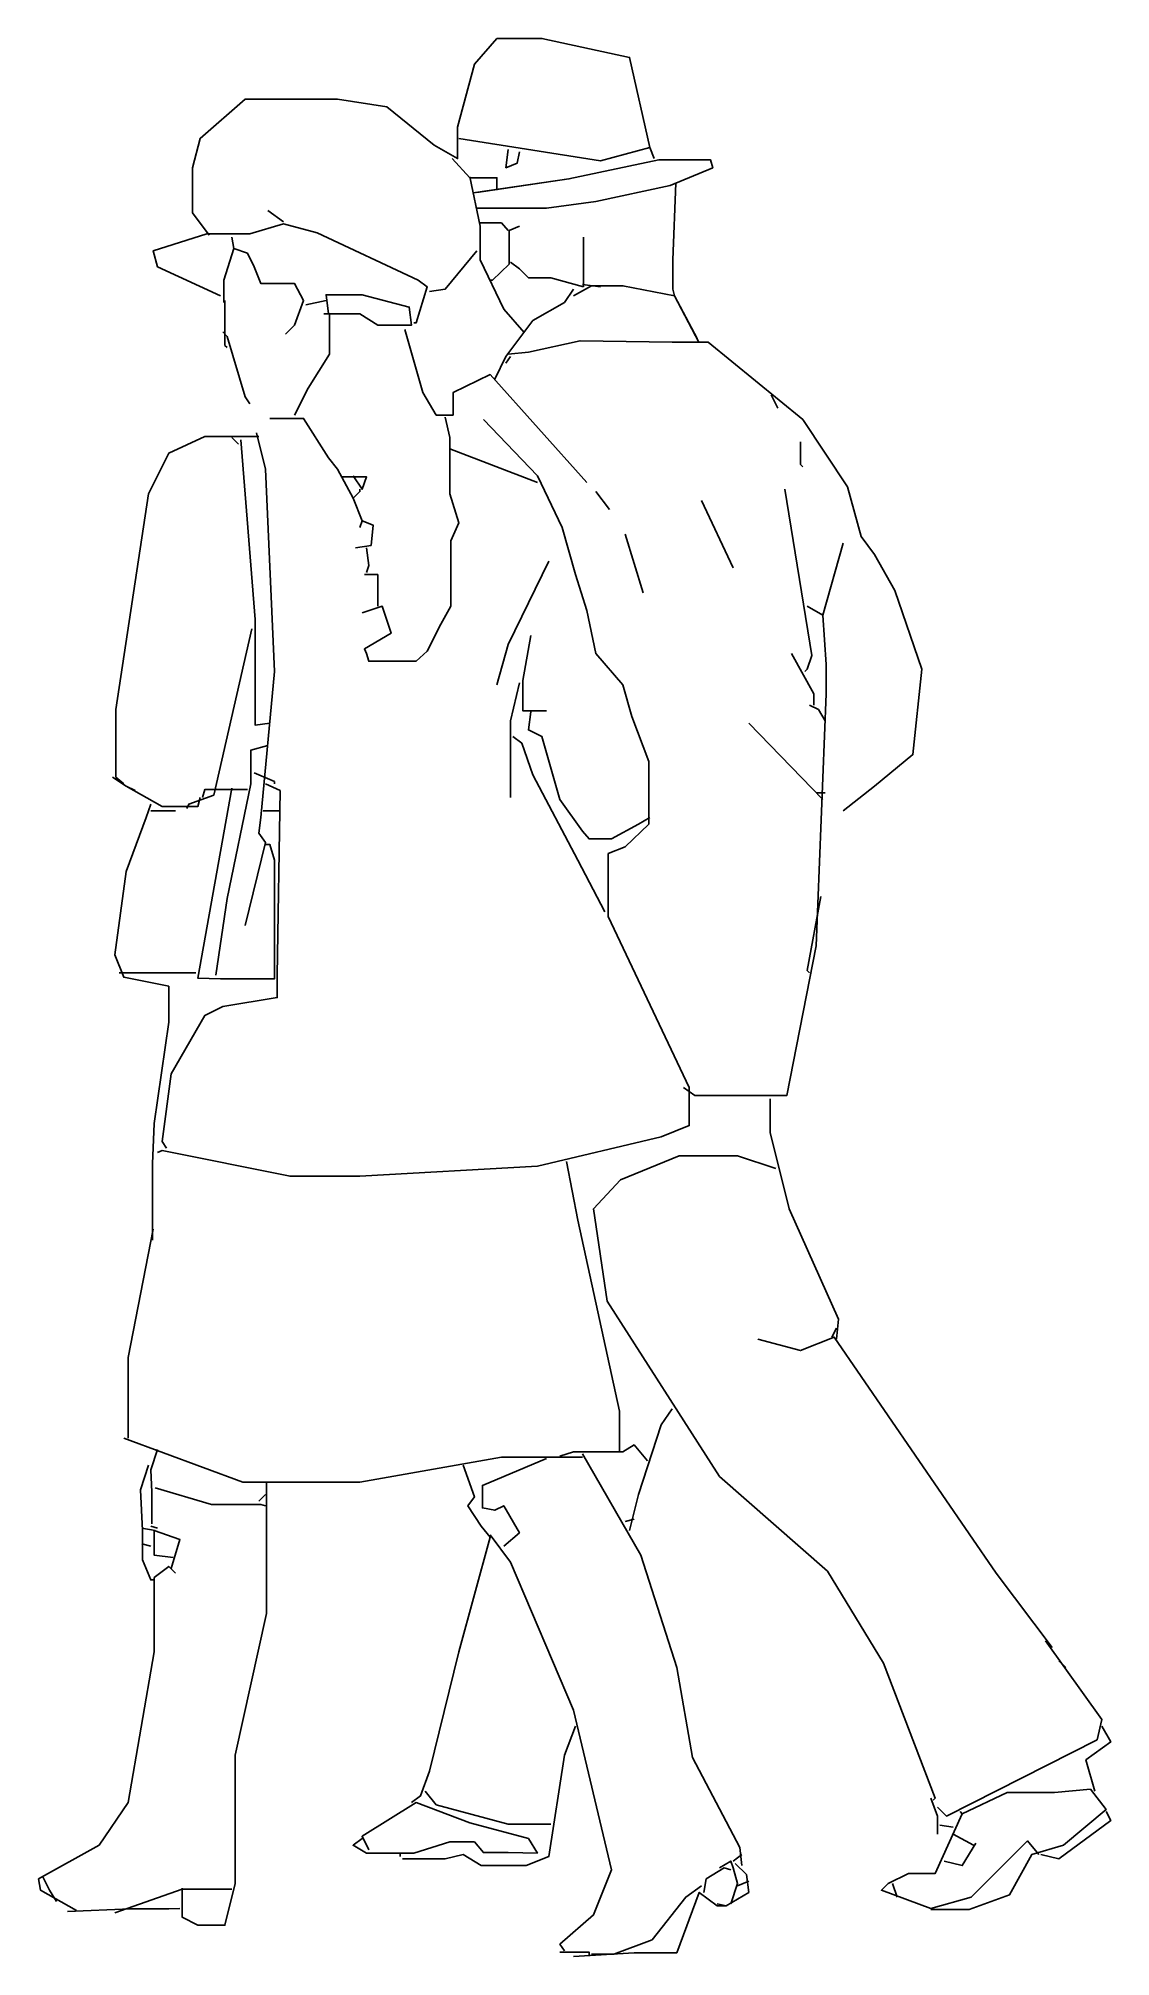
# Model space of a CAD drawing. Header units: millimetres. Extents: x -1579.18 to -1578.23, y 1781.79 to 1783.49.
import ezdxf

# ---------------------------------------------------------------- set-up
doc = ezdxf.new("R2010")
doc.units = ezdxf.units.MM
doc.header["$LTSCALE"] = 10
doc.layers.add('Humanos', color=2, linetype='Continuous')

msp = doc.modelspace()

# ---------------------------------------------------------------- linework, layer by layer
at = {"layer": 'Humanos'}
for p, q in [((-1578.789, 1783.3274), (-1578.769, 1783.3274)), ((-1578.789, 1783.3274), (-1578.769, 1783.3274)), ((-1578.789, 1783.3274), (-1578.769, 1783.3274)), ((-1578.789, 1783.3274), (-1578.769, 1783.3274)), ((-1578.789, 1783.3274), (-1578.769, 1783.3274)), ((-1578.769, 1783.3274), (-1578.763, 1783.3204)), ((-1578.769, 1783.3274), (-1578.763, 1783.3204)), ((-1578.769, 1783.3274), (-1578.763, 1783.3204)), ((-1578.769, 1783.3274), (-1578.763, 1783.3204)), ((-1578.769, 1783.3274), (-1578.763, 1783.3204)), ((-1578.753, 1783.3244), (-1578.762, 1783.3204)), ((-1578.762, 1783.3204), (-1578.762, 1783.2904)), ((-1578.762, 1783.3204), (-1578.762, 1783.2904)), ((-1578.696, 1783.2704), (-1578.696, 1783.3144)), ((-1578.696, 1783.2704), (-1578.696, 1783.3144)), ((-1578.696, 1783.2704), (-1578.696, 1783.3144)), ((-1578.696, 1783.2704), (-1578.696, 1783.3144)), ((-1578.696, 1783.2704), (-1578.696, 1783.3144)), ((-1578.762, 1783.2904), (-1578.777, 1783.2763)), ((-1578.762, 1783.2904), (-1578.777, 1783.2763)), ((-1578.761, 1783.2924), (-1578.753, 1783.2863)), ((-1578.761, 1783.2924), (-1578.753, 1783.2863)), ((-1578.761, 1783.2924), (-1578.753, 1783.2863)), ((-1578.761, 1783.2924), (-1578.753, 1783.2863)), ((-1578.761, 1783.2924), (-1578.753, 1783.2863)), ((-1578.761, 1783.2924), (-1578.753, 1783.2863)), ((-1578.753, 1783.2863), (-1578.745, 1783.2783)), ((-1578.753, 1783.2863), (-1578.745, 1783.2783)), ((-1578.753, 1783.2863), (-1578.745, 1783.2783)), ((-1578.753, 1783.2863), (-1578.745, 1783.2783)), ((-1578.753, 1783.2863), (-1578.745, 1783.2783)), ((-1578.753, 1783.2863), (-1578.745, 1783.2783)), ((-1578.745, 1783.2783), (-1578.725, 1783.2783)), ((-1578.745, 1783.2783), (-1578.725, 1783.2783)), ((-1578.745, 1783.2783), (-1578.725, 1783.2783)), ((-1578.745, 1783.2783), (-1578.725, 1783.2783)), ((-1578.745, 1783.2783), (-1578.725, 1783.2783)), ((-1578.745, 1783.2783), (-1578.725, 1783.2783)), ((-1578.725, 1783.2783), (-1578.696, 1783.2704)), ((-1578.725, 1783.2783), (-1578.696, 1783.2704)), ((-1578.725, 1783.2783), (-1578.696, 1783.2704)), ((-1578.725, 1783.2783), (-1578.696, 1783.2704)), ((-1578.725, 1783.2783), (-1578.696, 1783.2704)), ((-1578.725, 1783.2783), (-1578.696, 1783.2704)), ((-1578.777, 1783.2763), (-1578.779, 1783.2763)), ((-1578.777, 1783.2763), (-1578.779, 1783.2763))]:
    msp.add_line(p, q, dxfattribs=at)
for points in [[(-1578.807, 1783.4024), (-1578.681, 1783.3824), (-1578.637, 1783.3944), (-1578.655, 1783.4744), (-1578.733, 1783.4913), (-1578.773, 1783.4913), (-1578.793, 1783.4683), (-1578.808, 1783.4124), (-1578.808, 1783.3844), (-1578.829, 1783.3963), (-1578.871, 1783.4304), (-1578.915, 1783.4374), (-1578.997, 1783.4374), (-1579.037, 1783.4024), (-1579.044, 1783.3763), (-1579.044, 1783.3363), (-1579.029, 1783.3163)], [(-1578.813, 1783.3844), (-1578.797, 1783.3674), (-1578.773, 1783.3674), (-1578.773, 1783.3563)], [(-1578.813, 1783.3844), (-1578.797, 1783.3674), (-1578.773, 1783.3674), (-1578.773, 1783.3563)], [(-1578.813, 1783.3844), (-1578.797, 1783.3674), (-1578.773, 1783.3674), (-1578.773, 1783.3563)], [(-1578.7941, 1783.3539), (-1578.709, 1783.3663), (-1578.629, 1783.3833), (-1578.583, 1783.3833), (-1578.581, 1783.3763), (-1578.619, 1783.3604), (-1578.685, 1783.3463), (-1578.729, 1783.3404), (-1578.7913, 1783.3404)], [(-1578.791, 1783.3544), (-1578.709, 1783.3663), (-1578.629, 1783.3833), (-1578.583, 1783.3833), (-1578.581, 1783.3763), (-1578.619, 1783.3604), (-1578.685, 1783.3463), (-1578.729, 1783.3404), (-1578.789, 1783.3404)], [(-1578.791, 1783.3544), (-1578.709, 1783.3663), (-1578.629, 1783.3833), (-1578.583, 1783.3833), (-1578.581, 1783.3763), (-1578.619, 1783.3604), (-1578.685, 1783.3463), (-1578.729, 1783.3404), (-1578.789, 1783.3404)], [(-1578.791, 1783.3544), (-1578.709, 1783.3663), (-1578.629, 1783.3833), (-1578.583, 1783.3833), (-1578.581, 1783.3763), (-1578.619, 1783.3604), (-1578.685, 1783.3463), (-1578.729, 1783.3404), (-1578.789, 1783.3404)], [(-1578.791, 1783.3544), (-1578.709, 1783.3663), (-1578.629, 1783.3833), (-1578.583, 1783.3833), (-1578.581, 1783.3763), (-1578.619, 1783.3604), (-1578.685, 1783.3463), (-1578.729, 1783.3404), (-1578.789, 1783.3404)], [(-1578.791, 1783.3544), (-1578.709, 1783.3663), (-1578.629, 1783.3833), (-1578.583, 1783.3833), (-1578.581, 1783.3763), (-1578.619, 1783.3604), (-1578.685, 1783.3463), (-1578.729, 1783.3404), (-1578.789, 1783.3404)], [(-1578.791, 1783.3544), (-1578.709, 1783.3663), (-1578.629, 1783.3833), (-1578.583, 1783.3833), (-1578.581, 1783.3763), (-1578.619, 1783.3604), (-1578.685, 1783.3463), (-1578.729, 1783.3404), (-1578.789, 1783.3404)], [(-1578.763, 1783.3924), (-1578.765, 1783.3763), (-1578.755, 1783.3804), (-1578.753, 1783.3904)], [(-1578.763, 1783.3924), (-1578.765, 1783.3763), (-1578.755, 1783.3804), (-1578.753, 1783.3904)], [(-1578.763, 1783.3924), (-1578.765, 1783.3763), (-1578.755, 1783.3804), (-1578.753, 1783.3904)], [(-1578.637, 1783.3944), (-1578.633, 1783.3844)], [(-1578.797, 1783.3683), (-1578.788, 1783.3244), (-1578.788, 1783.2944), (-1578.767, 1783.2504), (-1578.7488, 1783.2299)], [(-1578.797, 1783.3683), (-1578.788, 1783.3244), (-1578.788, 1783.2944), (-1578.767, 1783.2504), (-1578.751, 1783.2324)], [(-1578.797, 1783.3683), (-1578.788, 1783.3244), (-1578.788, 1783.2944), (-1578.767, 1783.2504), (-1578.751, 1783.2324)], [(-1578.797, 1783.3683), (-1578.788, 1783.3244), (-1578.788, 1783.2944), (-1578.767, 1783.2504), (-1578.751, 1783.2324)], [(-1578.6139, 1783.3625), (-1578.6165, 1783.2944), (-1578.6165, 1783.2683), (-1578.615, 1783.2624)], [(-1578.963, 1783.3283), (-1578.977, 1783.3383)], [(-1579.019, 1783.2624), (-1579.075, 1783.2883), (-1579.079, 1783.3024), (-1579.031, 1783.3174), (-1578.993, 1783.3174), (-1578.963, 1783.3263), (-1578.933, 1783.3183), (-1578.843, 1783.2763), (-1578.835, 1783.2704), (-1578.845, 1783.2383), (-1578.847, 1783.2383)], [(-1579.009, 1783.3144), (-1579.007, 1783.3044)], [(-1579.016, 1783.2563), (-1579.016, 1783.2763), (-1579.007, 1783.3044), (-1578.995, 1783.3004), (-1578.989, 1783.2883), (-1578.983, 1783.2733), (-1578.953, 1783.2733), (-1578.945, 1783.2583), (-1578.953, 1783.2363), (-1578.961, 1783.2283)], [(-1579.016, 1783.2563), (-1579.016, 1783.2763), (-1579.007, 1783.3044), (-1578.995, 1783.3004), (-1578.989, 1783.2883), (-1578.983, 1783.2733), (-1578.953, 1783.2733), (-1578.945, 1783.2583), (-1578.953, 1783.2363), (-1578.961, 1783.2283)], [(-1579.016, 1783.2563), (-1579.016, 1783.2763), (-1579.007, 1783.3044), (-1578.995, 1783.3004), (-1578.989, 1783.2883), (-1578.983, 1783.2733), (-1578.953, 1783.2733), (-1578.945, 1783.2583), (-1578.953, 1783.2363), (-1578.961, 1783.2283)], [(-1579.016, 1783.2563), (-1579.016, 1783.2763), (-1579.007, 1783.3044), (-1578.995, 1783.3004), (-1578.989, 1783.2883), (-1578.983, 1783.2733), (-1578.953, 1783.2733), (-1578.945, 1783.2583), (-1578.953, 1783.2363), (-1578.961, 1783.2283)], [(-1578.791, 1783.3024), (-1578.819, 1783.2683), (-1578.833, 1783.2663)], [(-1578.927, 1783.2463), (-1578.895, 1783.2463), (-1578.879, 1783.2363), (-1578.849, 1783.2363), (-1578.851, 1783.2524), (-1578.893, 1783.2633), (-1578.925, 1783.2633), (-1578.923, 1783.2463)], [(-1578.927, 1783.2463), (-1578.895, 1783.2463), (-1578.879, 1783.2363), (-1578.849, 1783.2363), (-1578.851, 1783.2524), (-1578.893, 1783.2633), (-1578.925, 1783.2633), (-1578.923, 1783.2463)], [(-1578.927, 1783.2463), (-1578.895, 1783.2463), (-1578.879, 1783.2363), (-1578.849, 1783.2363), (-1578.851, 1783.2524), (-1578.893, 1783.2633), (-1578.925, 1783.2633), (-1578.923, 1783.2463)], [(-1578.927, 1783.2463), (-1578.895, 1783.2463), (-1578.879, 1783.2363), (-1578.849, 1783.2363), (-1578.851, 1783.2524), (-1578.893, 1783.2633), (-1578.925, 1783.2633), (-1578.923, 1783.2463)], [(-1578.927, 1783.2463), (-1578.895, 1783.2463), (-1578.879, 1783.2363), (-1578.849, 1783.2363), (-1578.851, 1783.2524), (-1578.893, 1783.2633), (-1578.925, 1783.2633), (-1578.923, 1783.2463)], [(-1578.927, 1783.2463), (-1578.895, 1783.2463), (-1578.879, 1783.2363), (-1578.849, 1783.2363), (-1578.851, 1783.2524), (-1578.893, 1783.2633), (-1578.925, 1783.2633), (-1578.923, 1783.2463)], [(-1578.927, 1783.2463), (-1578.895, 1783.2463), (-1578.879, 1783.2363), (-1578.849, 1783.2363), (-1578.851, 1783.2524), (-1578.893, 1783.2633), (-1578.925, 1783.2633), (-1578.923, 1783.2463)], [(-1578.705, 1783.2683), (-1578.713, 1783.2563), (-1578.741, 1783.2404), (-1578.765, 1783.2083), (-1578.775, 1783.1883)], [(-1578.705, 1783.2683), (-1578.713, 1783.2563), (-1578.741, 1783.2404), (-1578.765, 1783.2083), (-1578.775, 1783.1883)], [(-1578.705, 1783.2683), (-1578.713, 1783.2563), (-1578.741, 1783.2404), (-1578.765, 1783.2083), (-1578.775, 1783.1883)], [(-1578.705, 1783.2683), (-1578.713, 1783.2563), (-1578.741, 1783.2404), (-1578.765, 1783.2083), (-1578.775, 1783.1883)], [(-1578.705, 1783.2683), (-1578.713, 1783.2563), (-1578.741, 1783.2404), (-1578.765, 1783.2083), (-1578.775, 1783.1883)], [(-1578.5934, 1783.2213), (-1578.615, 1783.2624), (-1578.661, 1783.2713), (-1578.689, 1783.2713), (-1578.705, 1783.2624)], [(-1578.595, 1783.2244), (-1578.615, 1783.2624), (-1578.661, 1783.2713), (-1578.689, 1783.2713), (-1578.705, 1783.2624)], [(-1578.595, 1783.2244), (-1578.615, 1783.2624), (-1578.661, 1783.2713), (-1578.689, 1783.2713), (-1578.705, 1783.2624)], [(-1578.595, 1783.2244), (-1578.615, 1783.2624), (-1578.661, 1783.2713), (-1578.689, 1783.2713), (-1578.705, 1783.2624)], [(-1578.697, 1783.2724), (-1578.681, 1783.2704)], [(-1578.697, 1783.2724), (-1578.681, 1783.2704)], [(-1579.015, 1783.2583), (-1579.015, 1783.2183), (-1579.013, 1783.2163)], [(-1579.015, 1783.2583), (-1579.015, 1783.2183), (-1579.013, 1783.2163)], [(-1579.015, 1783.2583), (-1579.015, 1783.2183), (-1579.013, 1783.2163)], [(-1579.015, 1783.2583), (-1579.015, 1783.2183), (-1579.013, 1783.2163)], [(-1579.015, 1783.2583), (-1579.015, 1783.2183), (-1579.013, 1783.2163)], [(-1579.015, 1783.2583), (-1579.015, 1783.2183), (-1579.013, 1783.2163)], [(-1579.015, 1783.2583), (-1579.015, 1783.2183), (-1579.013, 1783.2163)], [(-1579.015, 1783.2583), (-1579.015, 1783.2183), (-1579.013, 1783.2163)], [(-1579.015, 1783.2583), (-1579.015, 1783.2183), (-1579.013, 1783.2163)], [(-1579.015, 1783.2583), (-1579.015, 1783.2183), (-1579.013, 1783.2163)], [(-1579.015, 1783.2583), (-1579.015, 1783.2183), (-1579.013, 1783.2163)], [(-1579.015, 1783.2583), (-1579.015, 1783.2183), (-1579.013, 1783.2163)], [(-1579.015, 1783.2583), (-1579.015, 1783.2183), (-1579.013, 1783.2163)], [(-1578.922, 1783.2463), (-1578.922, 1783.2104), (-1578.941, 1783.1804), (-1578.953, 1783.1563)], [(-1578.922, 1783.2463), (-1578.922, 1783.2104), (-1578.941, 1783.1804), (-1578.953, 1783.1563)], [(-1578.922, 1783.2463), (-1578.922, 1783.2104), (-1578.941, 1783.1804), (-1578.953, 1783.1563)], [(-1578.922, 1783.2463), (-1578.922, 1783.2104), (-1578.941, 1783.1804), (-1578.953, 1783.1563)], [(-1578.925, 1783.2583), (-1578.943, 1783.2544)], [(-1578.925, 1783.2583), (-1578.943, 1783.2544)], [(-1578.925, 1783.2583), (-1578.943, 1783.2544)], [(-1579.017, 1783.2304), (-1579.013, 1783.2263), (-1578.997, 1783.1724), (-1578.993, 1783.1663)], [(-1579.017, 1783.2304), (-1579.013, 1783.2263), (-1578.997, 1783.1724), (-1578.993, 1783.1663)], [(-1579.017, 1783.2304), (-1579.013, 1783.2263), (-1578.997, 1783.1724), (-1578.993, 1783.1663)], [(-1579.017, 1783.2304), (-1579.013, 1783.2263), (-1578.997, 1783.1724), (-1578.993, 1783.1663)], [(-1579.017, 1783.2304), (-1579.013, 1783.2263), (-1578.997, 1783.1724), (-1578.993, 1783.1663)], [(-1579.017, 1783.2304), (-1579.013, 1783.2263), (-1578.997, 1783.1724), (-1578.993, 1783.1663)], [(-1579.017, 1783.2304), (-1579.013, 1783.2263), (-1578.997, 1783.1724), (-1578.993, 1783.1663)], [(-1579.017, 1783.2304), (-1579.013, 1783.2263), (-1578.997, 1783.1724), (-1578.993, 1783.1663)], [(-1579.017, 1783.2304), (-1579.013, 1783.2263), (-1578.997, 1783.1724), (-1578.993, 1783.1663)], [(-1578.855, 1783.2324), (-1578.839, 1783.1763), (-1578.827, 1783.1563), (-1578.812, 1783.1563), (-1578.812, 1783.1763), (-1578.779, 1783.1924), (-1578.693, 1783.0963)], [(-1578.855, 1783.2324), (-1578.839, 1783.1763), (-1578.827, 1783.1563), (-1578.812, 1783.1563), (-1578.812, 1783.1763), (-1578.779, 1783.1924), (-1578.693, 1783.0963)], [(-1578.855, 1783.2324), (-1578.839, 1783.1763), (-1578.827, 1783.1563), (-1578.812, 1783.1563), (-1578.812, 1783.1763), (-1578.779, 1783.1924), (-1578.693, 1783.0963)], [(-1578.855, 1783.2324), (-1578.839, 1783.1763), (-1578.827, 1783.1563), (-1578.812, 1783.1563), (-1578.812, 1783.1763), (-1578.779, 1783.1924), (-1578.693, 1783.0963)], [(-1578.763, 1783.2104), (-1578.745, 1783.2124), (-1578.699, 1783.2224), (-1578.617, 1783.2213), (-1578.585, 1783.2213), (-1578.501, 1783.1524), (-1578.461, 1783.0924), (-1578.449, 1783.0483), (-1578.437, 1783.0324), (-1578.419, 1783.0004), (-1578.395, 1782.9304), (-1578.403, 1782.8544), (-1578.437, 1782.8263), (-1578.465, 1782.8044)], [(-1578.763, 1783.2104), (-1578.745, 1783.2124), (-1578.699, 1783.2224), (-1578.617, 1783.2213), (-1578.585, 1783.2213), (-1578.501, 1783.1524), (-1578.461, 1783.0924), (-1578.449, 1783.0483), (-1578.437, 1783.0324), (-1578.419, 1783.0004), (-1578.395, 1782.9304), (-1578.403, 1782.8544), (-1578.437, 1782.8263), (-1578.465, 1782.8044)], [(-1578.763, 1783.2104), (-1578.745, 1783.2124), (-1578.699, 1783.2224), (-1578.617, 1783.2213), (-1578.585, 1783.2213), (-1578.501, 1783.1524), (-1578.461, 1783.0924), (-1578.449, 1783.0483), (-1578.437, 1783.0324), (-1578.419, 1783.0004), (-1578.395, 1782.9304), (-1578.403, 1782.8544), (-1578.437, 1782.8263), (-1578.465, 1782.8044)], [(-1578.763, 1783.2104), (-1578.745, 1783.2124), (-1578.699, 1783.2224), (-1578.617, 1783.2213), (-1578.585, 1783.2213), (-1578.501, 1783.1524), (-1578.461, 1783.0924), (-1578.449, 1783.0483), (-1578.437, 1783.0324), (-1578.419, 1783.0004), (-1578.395, 1782.9304), (-1578.403, 1782.8544), (-1578.437, 1782.8263), (-1578.465, 1782.8044)], [(-1578.763, 1783.2104), (-1578.745, 1783.2124), (-1578.699, 1783.2224), (-1578.617, 1783.2213), (-1578.585, 1783.2213), (-1578.501, 1783.1524), (-1578.461, 1783.0924), (-1578.449, 1783.0483), (-1578.437, 1783.0324), (-1578.419, 1783.0004), (-1578.395, 1782.9304), (-1578.403, 1782.8544), (-1578.437, 1782.8263), (-1578.465, 1782.8044)], [(-1578.763, 1783.2104), (-1578.745, 1783.2124), (-1578.699, 1783.2224), (-1578.617, 1783.2213), (-1578.585, 1783.2213), (-1578.501, 1783.1524), (-1578.461, 1783.0924), (-1578.449, 1783.0483), (-1578.437, 1783.0324), (-1578.419, 1783.0004), (-1578.395, 1782.9304), (-1578.403, 1782.8544), (-1578.437, 1782.8263), (-1578.465, 1782.8044)], [(-1578.763, 1783.2104), (-1578.745, 1783.2124), (-1578.699, 1783.2224), (-1578.617, 1783.2213), (-1578.585, 1783.2213), (-1578.501, 1783.1524), (-1578.461, 1783.0924), (-1578.449, 1783.0483), (-1578.437, 1783.0324), (-1578.419, 1783.0004), (-1578.395, 1782.9304), (-1578.403, 1782.8544), (-1578.437, 1782.8263), (-1578.465, 1782.8044)], [(-1578.761, 1783.2083), (-1578.765, 1783.2024)], [(-1578.761, 1783.2083), (-1578.765, 1783.2024)], [(-1578.761, 1783.2083), (-1578.765, 1783.2024)], [(-1578.761, 1783.2083), (-1578.765, 1783.2024)], [(-1578.529, 1783.1744), (-1578.523, 1783.1624)], [(-1578.529, 1783.1744), (-1578.523, 1783.1624)], [(-1578.529, 1783.1744), (-1578.523, 1783.1624)], [(-1578.529, 1783.1744), (-1578.523, 1783.1624)], [(-1578.785, 1783.1524), (-1578.737, 1783.1024), (-1578.715, 1783.0563), (-1578.703, 1783.0144), (-1578.693, 1782.9824), (-1578.685, 1782.9444), (-1578.661, 1782.9163), (-1578.653, 1782.8883), (-1578.638, 1782.8483), (-1578.638, 1782.7924), (-1578.659, 1782.7724), (-1578.674, 1782.7663), (-1578.674, 1782.7104), (-1578.602, 1782.5583), (-1578.602, 1782.5244), (-1578.627, 1782.5144), (-1578.737, 1782.4883), (-1578.895, 1782.4794), (-1578.957, 1782.4794), (-1579.071, 1782.5024), (-1579.075, 1782.5004)], [(-1578.785, 1783.1524), (-1578.737, 1783.1024), (-1578.715, 1783.0563), (-1578.703, 1783.0144), (-1578.693, 1782.9824), (-1578.685, 1782.9444), (-1578.661, 1782.9163), (-1578.653, 1782.8883), (-1578.638, 1782.8483), (-1578.638, 1782.7924), (-1578.659, 1782.7724), (-1578.674, 1782.7663), (-1578.674, 1782.7104), (-1578.602, 1782.5583), (-1578.602, 1782.5244), (-1578.627, 1782.5144), (-1578.737, 1782.4883), (-1578.895, 1782.4794), (-1578.957, 1782.4794), (-1579.071, 1782.5024), (-1579.075, 1782.5004)], [(-1578.785, 1783.1524), (-1578.737, 1783.1024), (-1578.715, 1783.0563), (-1578.703, 1783.0144), (-1578.693, 1782.9824), (-1578.685, 1782.9444), (-1578.661, 1782.9163), (-1578.653, 1782.8883), (-1578.638, 1782.8483), (-1578.638, 1782.7924), (-1578.659, 1782.7724), (-1578.674, 1782.7663), (-1578.674, 1782.7104), (-1578.602, 1782.5583), (-1578.602, 1782.5244), (-1578.627, 1782.5144), (-1578.737, 1782.4883), (-1578.895, 1782.4794), (-1578.957, 1782.4794), (-1579.071, 1782.5024), (-1579.075, 1782.5004)], [(-1578.785, 1783.1524), (-1578.737, 1783.1024), (-1578.715, 1783.0563), (-1578.703, 1783.0144), (-1578.693, 1782.9824), (-1578.685, 1782.9444), (-1578.661, 1782.9163), (-1578.653, 1782.8883), (-1578.638, 1782.8483), (-1578.638, 1782.7924), (-1578.659, 1782.7724), (-1578.674, 1782.7663), (-1578.674, 1782.7104), (-1578.602, 1782.5583), (-1578.602, 1782.5244), (-1578.627, 1782.5144), (-1578.737, 1782.4883), (-1578.895, 1782.4794), (-1578.957, 1782.4794), (-1579.071, 1782.5024), (-1579.075, 1782.5004)], [(-1578.785, 1783.1524), (-1578.737, 1783.1024), (-1578.715, 1783.0563), (-1578.703, 1783.0144), (-1578.693, 1782.9824), (-1578.685, 1782.9444), (-1578.661, 1782.9163), (-1578.653, 1782.8883), (-1578.638, 1782.8483), (-1578.638, 1782.7924), (-1578.659, 1782.7724), (-1578.674, 1782.7663), (-1578.674, 1782.7104), (-1578.602, 1782.5583), (-1578.602, 1782.5244), (-1578.627, 1782.5144), (-1578.737, 1782.4883), (-1578.895, 1782.4794), (-1578.957, 1782.4794), (-1579.071, 1782.5024), (-1579.075, 1782.5004)], [(-1578.785, 1783.1524), (-1578.737, 1783.1024), (-1578.715, 1783.0563), (-1578.703, 1783.0144), (-1578.693, 1782.9824), (-1578.685, 1782.9444), (-1578.661, 1782.9163), (-1578.653, 1782.8883), (-1578.638, 1782.8483), (-1578.638, 1782.7924), (-1578.659, 1782.7724), (-1578.674, 1782.7663), (-1578.674, 1782.7104), (-1578.602, 1782.5583), (-1578.602, 1782.5244), (-1578.627, 1782.5144), (-1578.737, 1782.4883), (-1578.895, 1782.4794), (-1578.957, 1782.4794), (-1579.071, 1782.5024), (-1579.075, 1782.5004)], [(-1578.975, 1783.1533), (-1578.945, 1783.1533), (-1578.923, 1783.1183), (-1578.915, 1783.1083), (-1578.901, 1783.0824), (-1578.895, 1783.0883), (-1578.895, 1783.0904)], [(-1578.975, 1783.1533), (-1578.945, 1783.1533), (-1578.923, 1783.1183), (-1578.915, 1783.1083), (-1578.901, 1783.0824), (-1578.895, 1783.0883), (-1578.895, 1783.0904)], [(-1578.975, 1783.1533), (-1578.945, 1783.1533), (-1578.923, 1783.1183), (-1578.915, 1783.1083), (-1578.901, 1783.0824), (-1578.895, 1783.0883), (-1578.895, 1783.0904)], [(-1578.975, 1783.1533), (-1578.945, 1783.1533), (-1578.923, 1783.1183), (-1578.915, 1783.1083), (-1578.901, 1783.0824), (-1578.895, 1783.0883), (-1578.895, 1783.0904)], [(-1578.975, 1783.1533), (-1578.945, 1783.1533), (-1578.923, 1783.1183), (-1578.915, 1783.1083), (-1578.901, 1783.0824), (-1578.895, 1783.0883), (-1578.895, 1783.0904)], [(-1578.819, 1783.1544), (-1578.815, 1783.1363), (-1578.815, 1783.0863), (-1578.807, 1783.0604), (-1578.814, 1783.0444), (-1578.814, 1782.9863), (-1578.823, 1782.9704), (-1578.835, 1782.9463), (-1578.845, 1782.9374), (-1578.887, 1782.9374), (-1578.889, 1782.9444), (-1578.891, 1782.9483), (-1578.867, 1782.9624), (-1578.875, 1782.9863), (-1578.893, 1782.9804)], [(-1578.819, 1783.1544), (-1578.815, 1783.1363), (-1578.815, 1783.0863), (-1578.807, 1783.0604), (-1578.814, 1783.0444), (-1578.814, 1782.9863), (-1578.823, 1782.9704), (-1578.835, 1782.9463), (-1578.845, 1782.9374), (-1578.887, 1782.9374), (-1578.889, 1782.9444), (-1578.891, 1782.9483), (-1578.867, 1782.9624), (-1578.875, 1782.9863), (-1578.893, 1782.9804)], [(-1578.819, 1783.1544), (-1578.815, 1783.1363), (-1578.815, 1783.0863), (-1578.807, 1783.0604), (-1578.814, 1783.0444), (-1578.814, 1782.9863), (-1578.823, 1782.9704), (-1578.835, 1782.9463), (-1578.845, 1782.9374), (-1578.887, 1782.9374), (-1578.889, 1782.9444), (-1578.891, 1782.9483), (-1578.867, 1782.9624), (-1578.875, 1782.9863), (-1578.893, 1782.9804)], [(-1579.105, 1782.8283), (-1579.112, 1782.8344), (-1579.112, 1782.8944), (-1579.083, 1783.0863), (-1579.065, 1783.1224), (-1579.033, 1783.1374), (-1578.985, 1783.1374)], [(-1579.105, 1782.8283), (-1579.112, 1782.8344), (-1579.112, 1782.8944), (-1579.083, 1783.0863), (-1579.065, 1783.1224), (-1579.033, 1783.1374), (-1578.985, 1783.1374)], [(-1579.105, 1782.8283), (-1579.112, 1782.8344), (-1579.112, 1782.8944), (-1579.083, 1783.0863), (-1579.065, 1783.1224), (-1579.033, 1783.1374), (-1578.985, 1783.1374)], [(-1579.105, 1782.8283), (-1579.112, 1782.8344), (-1579.112, 1782.8944), (-1579.083, 1783.0863), (-1579.065, 1783.1224), (-1579.033, 1783.1374), (-1578.985, 1783.1374)], [(-1579.105, 1782.8283), (-1579.112, 1782.8344), (-1579.112, 1782.8944), (-1579.083, 1783.0863), (-1579.065, 1783.1224), (-1579.033, 1783.1374), (-1578.985, 1783.1374)], [(-1579.105, 1782.8283), (-1579.112, 1782.8344), (-1579.112, 1782.8944), (-1579.083, 1783.0863), (-1579.065, 1783.1224), (-1579.033, 1783.1374), (-1578.985, 1783.1374)], [(-1579.009, 1783.1363), (-1579.003, 1783.1304)], [(-1579.009, 1783.1363), (-1579.003, 1783.1304)], [(-1579.001, 1783.1344), (-1578.988, 1782.9744), (-1578.988, 1782.8804), (-1578.975, 1782.8824)], [(-1579.001, 1783.1344), (-1578.988, 1782.9744), (-1578.988, 1782.8804), (-1578.975, 1782.8824)], [(-1578.987, 1783.1404), (-1578.979, 1783.1083), (-1578.971, 1782.9283), (-1578.983, 1782.7983), (-1578.985, 1782.7844), (-1578.979, 1782.7763), (-1578.997, 1782.7024)], [(-1578.987, 1783.1404), (-1578.979, 1783.1083), (-1578.971, 1782.9283), (-1578.983, 1782.7983), (-1578.985, 1782.7844), (-1578.979, 1782.7763), (-1578.997, 1782.7024)], [(-1578.815, 1783.1263), (-1578.737, 1783.0963)], [(-1578.815, 1783.1263), (-1578.737, 1783.0963)], [(-1578.815, 1783.1263), (-1578.737, 1783.0963)], [(-1578.815, 1783.1263), (-1578.737, 1783.0963)], [(-1578.815, 1783.1263), (-1578.737, 1783.0963)], [(-1578.815, 1783.1263), (-1578.737, 1783.0963)], [(-1578.503, 1783.1324), (-1578.503, 1783.1124), (-1578.501, 1783.1104)], [(-1578.901, 1783.1024), (-1578.893, 1783.0904), (-1578.889, 1783.1013), (-1578.911, 1783.1013)], [(-1578.901, 1783.1024), (-1578.893, 1783.0904), (-1578.889, 1783.1013), (-1578.911, 1783.1013)], [(-1578.901, 1783.1024), (-1578.893, 1783.0904), (-1578.889, 1783.1013), (-1578.911, 1783.1013)], [(-1578.901, 1783.1024), (-1578.893, 1783.0904), (-1578.889, 1783.1013), (-1578.911, 1783.1013)], [(-1578.901, 1783.1024), (-1578.893, 1783.0904), (-1578.889, 1783.1013), (-1578.911, 1783.1013)], [(-1578.901, 1783.1024), (-1578.893, 1783.0904), (-1578.889, 1783.1013), (-1578.911, 1783.1013)], [(-1578.901, 1783.1024), (-1578.893, 1783.0904), (-1578.889, 1783.1013), (-1578.911, 1783.1013)], [(-1578.901, 1783.1024), (-1578.893, 1783.0904), (-1578.889, 1783.1013), (-1578.911, 1783.1013)], [(-1578.517, 1783.0904), (-1578.493, 1782.9424), (-1578.497, 1782.9304), (-1578.499, 1782.9283)], [(-1578.517, 1783.0904), (-1578.493, 1782.9424), (-1578.497, 1782.9304), (-1578.499, 1782.9283)], [(-1578.517, 1783.0904), (-1578.493, 1782.9424), (-1578.497, 1782.9304), (-1578.499, 1782.9283)], [(-1578.901, 1783.0824), (-1578.893, 1783.0624), (-1578.895, 1783.0563)], [(-1578.901, 1783.0824), (-1578.893, 1783.0624), (-1578.895, 1783.0563)], [(-1578.901, 1783.0824), (-1578.893, 1783.0624), (-1578.895, 1783.0563)], [(-1578.685, 1783.0883), (-1578.673, 1783.0724)], [(-1578.685, 1783.0883), (-1578.673, 1783.0724)], [(-1578.685, 1783.0883), (-1578.673, 1783.0724)], [(-1578.685, 1783.0883), (-1578.673, 1783.0724)], [(-1578.685, 1783.0883), (-1578.673, 1783.0724)], [(-1578.685, 1783.0883), (-1578.673, 1783.0724)], [(-1578.685, 1783.0883), (-1578.673, 1783.0724)], [(-1578.685, 1783.0883), (-1578.673, 1783.0724)], [(-1578.591, 1783.0804), (-1578.563, 1783.0204)], [(-1578.591, 1783.0804), (-1578.563, 1783.0204)], [(-1578.591, 1783.0804), (-1578.563, 1783.0204)], [(-1578.591, 1783.0804), (-1578.563, 1783.0204)], [(-1578.591, 1783.0804), (-1578.563, 1783.0204)], [(-1578.591, 1783.0804), (-1578.563, 1783.0204)], [(-1578.591, 1783.0804), (-1578.563, 1783.0204)], [(-1578.893, 1783.0624), (-1578.883, 1783.0583), (-1578.885, 1783.0404), (-1578.899, 1783.0383)], [(-1578.659, 1783.0504), (-1578.643, 1782.9983)], [(-1578.659, 1783.0504), (-1578.643, 1782.9983)], [(-1578.659, 1783.0504), (-1578.643, 1782.9983)], [(-1578.659, 1783.0504), (-1578.643, 1782.9983)], [(-1578.659, 1783.0504), (-1578.643, 1782.9983)], [(-1578.659, 1783.0504), (-1578.643, 1782.9983)], [(-1578.659, 1783.0504), (-1578.643, 1782.9983)], [(-1578.659, 1783.0504), (-1578.643, 1782.9983)], [(-1578.659, 1783.0504), (-1578.643, 1782.9983)], [(-1578.659, 1783.0504), (-1578.643, 1782.9983)], [(-1578.659, 1783.0504), (-1578.643, 1782.9983)], [(-1578.497, 1782.9863), (-1578.483, 1782.9783), (-1578.465, 1783.0424)], [(-1578.497, 1782.9863), (-1578.483, 1782.9783), (-1578.465, 1783.0424)], [(-1578.497, 1782.9863), (-1578.483, 1782.9783), (-1578.465, 1783.0424)], [(-1578.497, 1782.9863), (-1578.483, 1782.9783), (-1578.465, 1783.0424)], [(-1578.497, 1782.9863), (-1578.483, 1782.9783), (-1578.465, 1783.0424)], [(-1578.497, 1782.9863), (-1578.483, 1782.9783), (-1578.465, 1783.0424)], [(-1578.497, 1782.9863), (-1578.483, 1782.9783), (-1578.465, 1783.0424)], [(-1578.497, 1782.9863), (-1578.483, 1782.9783), (-1578.465, 1783.0424)], [(-1578.889, 1783.0383), (-1578.887, 1783.0224), (-1578.889, 1783.0163)], [(-1578.889, 1783.0383), (-1578.887, 1783.0224), (-1578.889, 1783.0163)], [(-1578.889, 1783.0383), (-1578.887, 1783.0224), (-1578.889, 1783.0163)], [(-1578.889, 1783.0383), (-1578.887, 1783.0224), (-1578.889, 1783.0163)], [(-1578.889, 1783.0383), (-1578.887, 1783.0224), (-1578.889, 1783.0163)], [(-1578.727, 1783.0263), (-1578.763, 1782.9524), (-1578.773, 1782.9163)], [(-1578.727, 1783.0263), (-1578.763, 1782.9524), (-1578.773, 1782.9163)], [(-1578.727, 1783.0263), (-1578.763, 1782.9524), (-1578.773, 1782.9163)], [(-1578.727, 1783.0263), (-1578.763, 1782.9524), (-1578.773, 1782.9163)], [(-1578.727, 1783.0263), (-1578.763, 1782.9524), (-1578.773, 1782.9163)], [(-1578.727, 1783.0263), (-1578.763, 1782.9524), (-1578.773, 1782.9163)], [(-1578.727, 1783.0263), (-1578.763, 1782.9524), (-1578.773, 1782.9163)], [(-1578.727, 1783.0263), (-1578.763, 1782.9524), (-1578.773, 1782.9163)], [(-1578.727, 1783.0263), (-1578.763, 1782.9524), (-1578.773, 1782.9163)], [(-1578.727, 1783.0263), (-1578.763, 1782.9524), (-1578.773, 1782.9163)], [(-1578.727, 1783.0263), (-1578.763, 1782.9524), (-1578.773, 1782.9163)], [(-1578.727, 1783.0263), (-1578.763, 1782.9524), (-1578.773, 1782.9163)], [(-1578.891, 1783.0144), (-1578.879, 1783.0144), (-1578.879, 1782.9863)], [(-1578.891, 1783.0144), (-1578.879, 1783.0144), (-1578.879, 1782.9863)], [(-1578.891, 1783.0144), (-1578.879, 1783.0144), (-1578.879, 1782.9863)], [(-1578.891, 1783.0144), (-1578.879, 1783.0144), (-1578.879, 1782.9863)], [(-1578.891, 1783.0144), (-1578.879, 1783.0144), (-1578.879, 1782.9863)], [(-1578.483, 1782.9783), (-1578.48, 1782.9344), (-1578.48, 1782.9083), (-1578.489, 1782.6844), (-1578.515, 1782.5513), (-1578.597, 1782.5513), (-1578.607, 1782.5583)], [(-1578.483, 1782.9783), (-1578.48, 1782.9344), (-1578.48, 1782.9083), (-1578.489, 1782.6844), (-1578.515, 1782.5513), (-1578.597, 1782.5513), (-1578.607, 1782.5583)], [(-1578.991, 1782.9663), (-1579.025, 1782.8183), (-1579.047, 1782.8104), (-1579.049, 1782.8063)], [(-1578.991, 1782.9663), (-1579.025, 1782.8183), (-1579.047, 1782.8104), (-1579.049, 1782.8063)], [(-1578.991, 1782.9663), (-1579.025, 1782.8183), (-1579.047, 1782.8104), (-1579.049, 1782.8063)], [(-1578.991, 1782.9663), (-1579.025, 1782.8183), (-1579.047, 1782.8104), (-1579.049, 1782.8063)], [(-1578.991, 1782.9663), (-1579.025, 1782.8183), (-1579.047, 1782.8104), (-1579.049, 1782.8063)], [(-1578.991, 1782.9663), (-1579.025, 1782.8183), (-1579.047, 1782.8104), (-1579.049, 1782.8063)], [(-1578.991, 1782.9663), (-1579.025, 1782.8183), (-1579.047, 1782.8104), (-1579.049, 1782.8063)], [(-1578.991, 1782.9663), (-1579.025, 1782.8183), (-1579.047, 1782.8104), (-1579.049, 1782.8063)], [(-1578.991, 1782.9663), (-1579.025, 1782.8183), (-1579.047, 1782.8104), (-1579.049, 1782.8063)], [(-1578.991, 1782.9663), (-1579.025, 1782.8183), (-1579.047, 1782.8104), (-1579.049, 1782.8063)], [(-1578.991, 1782.9663), (-1579.025, 1782.8183), (-1579.047, 1782.8104), (-1579.049, 1782.8063)], [(-1578.991, 1782.9663), (-1579.025, 1782.8183), (-1579.047, 1782.8104), (-1579.049, 1782.8063)], [(-1578.991, 1782.9663), (-1579.025, 1782.8183), (-1579.047, 1782.8104), (-1579.049, 1782.8063)], [(-1578.743, 1782.9604), (-1578.75, 1782.9204), (-1578.75, 1782.8933), (-1578.729, 1782.8933)], [(-1578.743, 1782.9604), (-1578.75, 1782.9204), (-1578.75, 1782.8933), (-1578.729, 1782.8933)], [(-1578.743, 1782.9604), (-1578.75, 1782.9204), (-1578.75, 1782.8933), (-1578.729, 1782.8933)], [(-1578.743, 1782.9604), (-1578.75, 1782.9204), (-1578.75, 1782.8933), (-1578.729, 1782.8933)], [(-1578.743, 1782.9604), (-1578.75, 1782.9204), (-1578.75, 1782.8933), (-1578.729, 1782.8933)], [(-1578.743, 1782.9604), (-1578.75, 1782.9204), (-1578.75, 1782.8933), (-1578.729, 1782.8933)], [(-1578.743, 1782.9604), (-1578.75, 1782.9204), (-1578.75, 1782.8933), (-1578.729, 1782.8933)], [(-1578.743, 1782.9604), (-1578.75, 1782.9204), (-1578.75, 1782.8933), (-1578.729, 1782.8933)], [(-1578.743, 1782.9604), (-1578.75, 1782.9204), (-1578.75, 1782.8933), (-1578.729, 1782.8933)], [(-1578.743, 1782.9604), (-1578.75, 1782.9204), (-1578.75, 1782.8933), (-1578.729, 1782.8933)], [(-1578.743, 1782.9604), (-1578.75, 1782.9204), (-1578.75, 1782.8933), (-1578.729, 1782.8933)], [(-1578.511, 1782.9444), (-1578.491, 1782.9083), (-1578.491, 1782.8983)], [(-1578.511, 1782.9444), (-1578.491, 1782.9083), (-1578.491, 1782.8983)], [(-1578.511, 1782.9444), (-1578.491, 1782.9083), (-1578.491, 1782.8983)], [(-1578.511, 1782.9444), (-1578.491, 1782.9083), (-1578.491, 1782.8983)], [(-1578.753, 1782.9183), (-1578.761, 1782.8844), (-1578.761, 1782.8163)], [(-1578.753, 1782.9183), (-1578.761, 1782.8844), (-1578.761, 1782.8163)], [(-1578.753, 1782.9183), (-1578.761, 1782.8844), (-1578.761, 1782.8163)], [(-1578.753, 1782.9183), (-1578.761, 1782.8844), (-1578.761, 1782.8163)], [(-1578.753, 1782.9183), (-1578.761, 1782.8844), (-1578.761, 1782.8163)], [(-1578.743, 1782.8924), (-1578.745, 1782.8763), (-1578.733, 1782.8704), (-1578.717, 1782.8144), (-1578.697, 1782.7863), (-1578.691, 1782.7794), (-1578.671, 1782.7794), (-1578.647, 1782.7924), (-1578.637, 1782.7983)], [(-1578.743, 1782.8924), (-1578.745, 1782.8763), (-1578.733, 1782.8704), (-1578.717, 1782.8144), (-1578.697, 1782.7863), (-1578.691, 1782.7794), (-1578.671, 1782.7794), (-1578.647, 1782.7924), (-1578.637, 1782.7983)], [(-1578.743, 1782.8924), (-1578.745, 1782.8763), (-1578.733, 1782.8704), (-1578.717, 1782.8144), (-1578.697, 1782.7863), (-1578.691, 1782.7794), (-1578.671, 1782.7794), (-1578.647, 1782.7924), (-1578.637, 1782.7983)], [(-1578.743, 1782.8924), (-1578.745, 1782.8763), (-1578.733, 1782.8704), (-1578.717, 1782.8144), (-1578.697, 1782.7863), (-1578.691, 1782.7794), (-1578.671, 1782.7794), (-1578.647, 1782.7924), (-1578.637, 1782.7983)], [(-1578.495, 1782.8983), (-1578.487, 1782.8944), (-1578.481, 1782.8844)], [(-1578.495, 1782.8983), (-1578.487, 1782.8944), (-1578.481, 1782.8844)], [(-1578.759, 1782.8704), (-1578.751, 1782.8644), (-1578.741, 1782.8363), (-1578.701, 1782.7604), (-1578.677, 1782.7144)], [(-1578.759, 1782.8704), (-1578.751, 1782.8644), (-1578.741, 1782.8363), (-1578.701, 1782.7604), (-1578.677, 1782.7144)], [(-1578.759, 1782.8704), (-1578.751, 1782.8644), (-1578.741, 1782.8363), (-1578.701, 1782.7604), (-1578.677, 1782.7144)], [(-1578.759, 1782.8704), (-1578.751, 1782.8644), (-1578.741, 1782.8363), (-1578.701, 1782.7604), (-1578.677, 1782.7144)], [(-1578.759, 1782.8704), (-1578.751, 1782.8644), (-1578.741, 1782.8363), (-1578.701, 1782.7604), (-1578.677, 1782.7144)], [(-1578.759, 1782.8704), (-1578.751, 1782.8644), (-1578.741, 1782.8363), (-1578.701, 1782.7604), (-1578.677, 1782.7144)], [(-1578.759, 1782.8704), (-1578.751, 1782.8644), (-1578.741, 1782.8363), (-1578.701, 1782.7604), (-1578.677, 1782.7144)], [(-1578.759, 1782.8704), (-1578.751, 1782.8644), (-1578.741, 1782.8363), (-1578.701, 1782.7604), (-1578.677, 1782.7144)], [(-1578.759, 1782.8704), (-1578.751, 1782.8644), (-1578.741, 1782.8363), (-1578.701, 1782.7604), (-1578.677, 1782.7144)], [(-1578.759, 1782.8704), (-1578.751, 1782.8644), (-1578.741, 1782.8363), (-1578.701, 1782.7604), (-1578.677, 1782.7144)], [(-1578.759, 1782.8704), (-1578.751, 1782.8644), (-1578.741, 1782.8363), (-1578.701, 1782.7604), (-1578.677, 1782.7144)], [(-1578.759, 1782.8704), (-1578.751, 1782.8644), (-1578.741, 1782.8363), (-1578.701, 1782.7604), (-1578.677, 1782.7144)], [(-1578.549, 1782.8824), (-1578.483, 1782.8144)], [(-1578.549, 1782.8824), (-1578.483, 1782.8144)], [(-1578.549, 1782.8824), (-1578.483, 1782.8144)], [(-1578.549, 1782.8824), (-1578.483, 1782.8144)], [(-1578.549, 1782.8824), (-1578.483, 1782.8144)], [(-1578.549, 1782.8824), (-1578.483, 1782.8144)], [(-1578.977, 1782.8624), (-1578.992, 1782.8583), (-1578.992, 1782.8283), (-1579.013, 1782.7263), (-1579.023, 1782.6583)], [(-1578.977, 1782.8624), (-1578.992, 1782.8583), (-1578.992, 1782.8283), (-1579.013, 1782.7263), (-1579.023, 1782.6583)], [(-1578.977, 1782.8624), (-1578.992, 1782.8583), (-1578.992, 1782.8283), (-1579.013, 1782.7263), (-1579.023, 1782.6583)], [(-1578.977, 1782.8624), (-1578.992, 1782.8583), (-1578.992, 1782.8283), (-1579.013, 1782.7263), (-1579.023, 1782.6583)], [(-1579.115, 1782.8344), (-1579.103, 1782.8263), (-1579.095, 1782.8224)], [(-1579.115, 1782.8344), (-1579.103, 1782.8263), (-1579.095, 1782.8224)], [(-1579.115, 1782.8344), (-1579.103, 1782.8263), (-1579.095, 1782.8224)], [(-1579.115, 1782.8344), (-1579.103, 1782.8263), (-1579.095, 1782.8224)], [(-1579.115, 1782.8344), (-1579.103, 1782.8263), (-1579.095, 1782.8224)], [(-1579.115, 1782.8344), (-1579.103, 1782.8263), (-1579.095, 1782.8224)], [(-1578.989, 1782.8383), (-1578.971, 1782.8304), (-1578.971, 1782.8283)], [(-1578.989, 1782.8383), (-1578.971, 1782.8304), (-1578.971, 1782.8283)], [(-1578.989, 1782.8383), (-1578.971, 1782.8304), (-1578.971, 1782.8283)], [(-1578.989, 1782.8383), (-1578.971, 1782.8304), (-1578.971, 1782.8283)], [(-1578.989, 1782.8383), (-1578.971, 1782.8304), (-1578.971, 1782.8283)], [(-1578.989, 1782.8383), (-1578.971, 1782.8304), (-1578.971, 1782.8283)], [(-1578.989, 1782.8383), (-1578.971, 1782.8304), (-1578.971, 1782.8283)], [(-1578.989, 1782.8383), (-1578.971, 1782.8304), (-1578.971, 1782.8283)], [(-1578.989, 1782.8383), (-1578.971, 1782.8304), (-1578.971, 1782.8283)], [(-1579.103, 1782.8263), (-1579.071, 1782.8083), (-1579.039, 1782.8083), (-1579.037, 1782.8163)], [(-1579.103, 1782.8263), (-1579.071, 1782.8083), (-1579.039, 1782.8083), (-1579.037, 1782.8163)], [(-1579.103, 1782.8263), (-1579.071, 1782.8083), (-1579.039, 1782.8083), (-1579.037, 1782.8163)], [(-1579.103, 1782.8263), (-1579.071, 1782.8083), (-1579.039, 1782.8083), (-1579.037, 1782.8163)], [(-1579.103, 1782.8263), (-1579.071, 1782.8083), (-1579.039, 1782.8083), (-1579.037, 1782.8163)], [(-1579.103, 1782.8263), (-1579.071, 1782.8083), (-1579.039, 1782.8083), (-1579.037, 1782.8163)], [(-1579.103, 1782.8263), (-1579.071, 1782.8083), (-1579.039, 1782.8083), (-1579.037, 1782.8163)], [(-1578.979, 1782.8283), (-1578.966, 1782.8224), (-1578.9685, 1782.6583), (-1578.9685, 1782.6383), (-1579.017, 1782.6304), (-1579.033, 1782.6224), (-1579.063, 1782.5704), (-1579.071, 1782.5104), (-1579.067, 1782.5044)], [(-1578.979, 1782.8283), (-1578.966, 1782.8224), (-1578.9685, 1782.6583), (-1578.9685, 1782.6383), (-1579.017, 1782.6304), (-1579.033, 1782.6224), (-1579.063, 1782.5704), (-1579.071, 1782.5104), (-1579.067, 1782.5044)], [(-1578.979, 1782.8283), (-1578.966, 1782.8224), (-1578.9685, 1782.6583), (-1578.9685, 1782.6383), (-1579.017, 1782.6304), (-1579.033, 1782.6224), (-1579.063, 1782.5704), (-1579.071, 1782.5104), (-1579.067, 1782.5044)], [(-1579.009, 1782.8244), (-1579.039, 1782.6554), (-1579.019, 1782.6549), (-1578.971, 1782.6549), (-1578.971, 1782.7604), (-1578.975, 1782.7744), (-1578.979, 1782.7744)], [(-1578.995, 1782.8233), (-1579.033, 1782.8233), (-1579.035, 1782.8163)], [(-1578.995, 1782.8233), (-1579.033, 1782.8233), (-1579.035, 1782.8163)], [(-1578.995, 1782.8233), (-1579.033, 1782.8233), (-1579.035, 1782.8163)], [(-1578.995, 1782.8233), (-1579.033, 1782.8233), (-1579.035, 1782.8163)], [(-1578.995, 1782.8233), (-1579.033, 1782.8233), (-1579.035, 1782.8163)], [(-1578.995, 1782.8233), (-1579.033, 1782.8233), (-1579.035, 1782.8163)], [(-1578.995, 1782.8233), (-1579.033, 1782.8233), (-1579.035, 1782.8163)], [(-1578.995, 1782.8233), (-1579.033, 1782.8233), (-1579.035, 1782.8163)], [(-1578.995, 1782.8233), (-1579.033, 1782.8233), (-1579.035, 1782.8163)], [(-1578.995, 1782.8233), (-1579.033, 1782.8233), (-1579.035, 1782.8163)], [(-1578.995, 1782.8233), (-1579.033, 1782.8233), (-1579.035, 1782.8163)], [(-1578.995, 1782.8233), (-1579.033, 1782.8233), (-1579.035, 1782.8163)], [(-1578.489, 1782.8204), (-1578.481, 1782.8204)], [(-1578.489, 1782.8204), (-1578.481, 1782.8204)], [(-1578.489, 1782.8204), (-1578.481, 1782.8204)], [(-1578.489, 1782.8204), (-1578.481, 1782.8204)], [(-1578.489, 1782.8204), (-1578.481, 1782.8204)], [(-1578.489, 1782.8204), (-1578.481, 1782.8204)], [(-1578.489, 1782.8204), (-1578.481, 1782.8204)], [(-1578.489, 1782.8204), (-1578.481, 1782.8204)], [(-1578.489, 1782.8204), (-1578.481, 1782.8204)], [(-1578.489, 1782.8204), (-1578.481, 1782.8204)], [(-1578.489, 1782.8204), (-1578.481, 1782.8204)], [(-1578.489, 1782.8204), (-1578.481, 1782.8204)], [(-1578.489, 1782.8204), (-1578.481, 1782.8204)], [(-1579.081, 1782.8104), (-1579.085, 1782.7983), (-1579.103, 1782.7504), (-1579.113, 1782.6763), (-1579.105, 1782.6563), (-1579.065, 1782.6483), (-1579.065, 1782.6163), (-1579.078, 1782.5263), (-1579.0795, 1782.4904), (-1579.0795, 1782.4224)], [(-1579.081, 1782.8104), (-1579.085, 1782.7983), (-1579.103, 1782.7504), (-1579.113, 1782.6763), (-1579.105, 1782.6563), (-1579.065, 1782.6483), (-1579.065, 1782.6163), (-1579.078, 1782.5263), (-1579.0795, 1782.4904), (-1579.0795, 1782.4224)], [(-1579.081, 1782.8104), (-1579.085, 1782.7983), (-1579.103, 1782.7504), (-1579.113, 1782.6763), (-1579.105, 1782.6563), (-1579.065, 1782.6483), (-1579.065, 1782.6163), (-1579.078, 1782.5263), (-1579.0795, 1782.4904), (-1579.0795, 1782.4224)], [(-1579.081, 1782.8104), (-1579.085, 1782.7983), (-1579.103, 1782.7504), (-1579.113, 1782.6763), (-1579.105, 1782.6563), (-1579.065, 1782.6483), (-1579.065, 1782.6163), (-1579.078, 1782.5263), (-1579.0795, 1782.4904), (-1579.0795, 1782.4224)], [(-1579.081, 1782.8104), (-1579.085, 1782.7983), (-1579.103, 1782.7504), (-1579.113, 1782.6763), (-1579.105, 1782.6563), (-1579.065, 1782.6483), (-1579.065, 1782.6163), (-1579.078, 1782.5263), (-1579.0795, 1782.4904), (-1579.0795, 1782.4224)], [(-1579.059, 1782.8044), (-1579.081, 1782.8044)], [(-1579.059, 1782.8044), (-1579.081, 1782.8044)], [(-1579.059, 1782.8044), (-1579.081, 1782.8044)], [(-1579.059, 1782.8044), (-1579.081, 1782.8044)], [(-1579.059, 1782.8044), (-1579.081, 1782.8044)], [(-1579.059, 1782.8044), (-1579.081, 1782.8044)], [(-1579.059, 1782.8044), (-1579.081, 1782.8044)], [(-1579.059, 1782.8044), (-1579.081, 1782.8044)], [(-1578.981, 1782.8044), (-1578.967, 1782.8044)], [(-1578.981, 1782.8044), (-1578.967, 1782.8044)], [(-1578.981, 1782.8044), (-1578.967, 1782.8044)], [(-1578.981, 1782.8044), (-1578.967, 1782.8044)], [(-1578.981, 1782.8044), (-1578.967, 1782.8044)], [(-1578.981, 1782.8044), (-1578.967, 1782.8044)], [(-1578.981, 1782.8044), (-1578.967, 1782.8044)], [(-1578.981, 1782.8044), (-1578.967, 1782.8044)], [(-1578.981, 1782.8044), (-1578.967, 1782.8044)], [(-1578.981, 1782.8044), (-1578.967, 1782.8044)], [(-1578.485, 1782.7283), (-1578.497, 1782.6624), (-1578.495, 1782.6604)], [(-1578.485, 1782.7283), (-1578.497, 1782.6624), (-1578.495, 1782.6604)], [(-1578.485, 1782.7283), (-1578.497, 1782.6624), (-1578.495, 1782.6604)], [(-1579.109, 1782.6604), (-1579.041, 1782.6604)], [(-1579.109, 1782.6604), (-1579.041, 1782.6604)], [(-1579.109, 1782.6604), (-1579.041, 1782.6604)], [(-1579.109, 1782.6604), (-1579.041, 1782.6604)], [(-1578.53, 1782.5483), (-1578.53, 1782.5183), (-1578.513, 1782.4504), (-1578.469, 1782.3524), (-1578.471, 1782.3344)], [(-1578.53, 1782.5483), (-1578.53, 1782.5183), (-1578.513, 1782.4504), (-1578.469, 1782.3524), (-1578.471, 1782.3344)], [(-1578.53, 1782.5483), (-1578.53, 1782.5183), (-1578.513, 1782.4504), (-1578.469, 1782.3524), (-1578.471, 1782.3344)], [(-1578.53, 1782.5483), (-1578.53, 1782.5183), (-1578.513, 1782.4504), (-1578.469, 1782.3524), (-1578.471, 1782.3344)], [(-1578.53, 1782.5483), (-1578.53, 1782.5183), (-1578.513, 1782.4504), (-1578.469, 1782.3524), (-1578.471, 1782.3344)], [(-1578.53, 1782.5483), (-1578.53, 1782.5183), (-1578.513, 1782.4504), (-1578.469, 1782.3524), (-1578.471, 1782.3344)], [(-1578.53, 1782.5483), (-1578.53, 1782.5183), (-1578.513, 1782.4504), (-1578.469, 1782.3524), (-1578.471, 1782.3344)], [(-1578.53, 1782.5483), (-1578.53, 1782.5183), (-1578.513, 1782.4504), (-1578.469, 1782.3524), (-1578.471, 1782.3344)], [(-1578.53, 1782.5483), (-1578.53, 1782.5183), (-1578.513, 1782.4504), (-1578.469, 1782.3524), (-1578.471, 1782.3344)], [(-1578.525, 1782.4863), (-1578.559, 1782.4974), (-1578.611, 1782.4974), (-1578.663, 1782.4763), (-1578.687, 1782.4504), (-1578.675, 1782.3683), (-1578.575, 1782.2124), (-1578.479, 1782.1283), (-1578.429, 1782.0463), (-1578.383, 1781.9263), (-1578.385, 1781.9244)], [(-1578.525, 1782.4863), (-1578.559, 1782.4974), (-1578.611, 1782.4974), (-1578.663, 1782.4763), (-1578.687, 1782.4504), (-1578.675, 1782.3683), (-1578.575, 1782.2124), (-1578.479, 1782.1283), (-1578.429, 1782.0463), (-1578.383, 1781.9263), (-1578.385, 1781.9244)], [(-1578.525, 1782.4863), (-1578.559, 1782.4974), (-1578.611, 1782.4974), (-1578.663, 1782.4763), (-1578.687, 1782.4504), (-1578.675, 1782.3683), (-1578.575, 1782.2124), (-1578.479, 1782.1283), (-1578.429, 1782.0463), (-1578.383, 1781.9263), (-1578.385, 1781.9244)], [(-1578.525, 1782.4863), (-1578.559, 1782.4974), (-1578.611, 1782.4974), (-1578.663, 1782.4763), (-1578.687, 1782.4504), (-1578.675, 1782.3683), (-1578.575, 1782.2124), (-1578.479, 1782.1283), (-1578.429, 1782.0463), (-1578.383, 1781.9263), (-1578.385, 1781.9244)], [(-1578.525, 1782.4863), (-1578.559, 1782.4974), (-1578.611, 1782.4974), (-1578.663, 1782.4763), (-1578.687, 1782.4504), (-1578.675, 1782.3683), (-1578.575, 1782.2124), (-1578.479, 1782.1283), (-1578.429, 1782.0463), (-1578.383, 1781.9263), (-1578.385, 1781.9244)], [(-1578.525, 1782.4863), (-1578.559, 1782.4974), (-1578.611, 1782.4974), (-1578.663, 1782.4763), (-1578.687, 1782.4504), (-1578.675, 1782.3683), (-1578.575, 1782.2124), (-1578.479, 1782.1283), (-1578.429, 1782.0463), (-1578.383, 1781.9263), (-1578.385, 1781.9244)], [(-1578.525, 1782.4863), (-1578.559, 1782.4974), (-1578.611, 1782.4974), (-1578.663, 1782.4763), (-1578.687, 1782.4504), (-1578.675, 1782.3683), (-1578.575, 1782.2124), (-1578.479, 1782.1283), (-1578.429, 1782.0463), (-1578.383, 1781.9263), (-1578.385, 1781.9244)], [(-1578.525, 1782.4863), (-1578.559, 1782.4974), (-1578.611, 1782.4974), (-1578.663, 1782.4763), (-1578.687, 1782.4504), (-1578.675, 1782.3683), (-1578.575, 1782.2124), (-1578.479, 1782.1283), (-1578.429, 1782.0463), (-1578.383, 1781.9263), (-1578.385, 1781.9244)], [(-1578.711, 1782.4924), (-1578.701, 1782.4404), (-1578.664, 1782.2704), (-1578.664, 1782.2344)], [(-1578.711, 1782.4924), (-1578.701, 1782.4404), (-1578.664, 1782.2704), (-1578.664, 1782.2344)], [(-1578.711, 1782.4924), (-1578.701, 1782.4404), (-1578.664, 1782.2704), (-1578.664, 1782.2344)], [(-1578.711, 1782.4924), (-1578.701, 1782.4404), (-1578.664, 1782.2704), (-1578.664, 1782.2344)], [(-1578.711, 1782.4924), (-1578.701, 1782.4404), (-1578.664, 1782.2704), (-1578.664, 1782.2344)], [(-1578.711, 1782.4924), (-1578.701, 1782.4404), (-1578.664, 1782.2704), (-1578.664, 1782.2344)], [(-1578.711, 1782.4924), (-1578.701, 1782.4404), (-1578.664, 1782.2704), (-1578.664, 1782.2344)], [(-1579.079, 1782.4324), (-1579.101, 1782.3183), (-1579.101, 1782.2504), (-1579.101, 1782.2463)], [(-1579.079, 1782.4324), (-1579.101, 1782.3183), (-1579.101, 1782.2504), (-1579.101, 1782.2463)], [(-1579.079, 1782.4324), (-1579.101, 1782.3183), (-1579.101, 1782.2504), (-1579.101, 1782.2463)], [(-1579.079, 1782.4324), (-1579.101, 1782.3183), (-1579.101, 1782.2504), (-1579.101, 1782.2463)], [(-1579.079, 1782.4324), (-1579.101, 1782.3183), (-1579.101, 1782.2504), (-1579.101, 1782.2463)], [(-1579.079, 1782.4324), (-1579.101, 1782.3183), (-1579.101, 1782.2504), (-1579.101, 1782.2463)], [(-1578.471, 1782.3444), (-1578.475, 1782.3363)], [(-1578.471, 1782.3444), (-1578.475, 1782.3363)], [(-1578.471, 1782.3444), (-1578.475, 1782.3363)], [(-1578.471, 1782.3444), (-1578.475, 1782.3363)], [(-1578.471, 1782.3444), (-1578.475, 1782.3363)], [(-1578.471, 1782.3444), (-1578.475, 1782.3363)], [(-1578.471, 1782.3444), (-1578.475, 1782.3363)], [(-1578.471, 1782.3444), (-1578.475, 1782.3363)], [(-1578.471, 1782.3444), (-1578.475, 1782.3363)], [(-1578.471, 1782.3444), (-1578.475, 1782.3363)], [(-1578.541, 1782.3344), (-1578.503, 1782.3244), (-1578.473, 1782.3363), (-1578.329, 1782.1263), (-1578.279, 1782.0604)], [(-1578.541, 1782.3344), (-1578.503, 1782.3244), (-1578.473, 1782.3363), (-1578.329, 1782.1263), (-1578.279, 1782.0604)], [(-1578.541, 1782.3344), (-1578.503, 1782.3244), (-1578.473, 1782.3363), (-1578.329, 1782.1263), (-1578.279, 1782.0604)], [(-1578.541, 1782.3344), (-1578.503, 1782.3244), (-1578.473, 1782.3363), (-1578.329, 1782.1263), (-1578.279, 1782.0604)], [(-1578.541, 1782.3344), (-1578.503, 1782.3244), (-1578.473, 1782.3363), (-1578.329, 1782.1263), (-1578.279, 1782.0604)], [(-1578.617, 1782.2724), (-1578.627, 1782.2583), (-1578.647, 1782.1963), (-1578.655, 1782.1644)], [(-1578.617, 1782.2724), (-1578.627, 1782.2583), (-1578.647, 1782.1963), (-1578.655, 1782.1644)], [(-1578.617, 1782.2724), (-1578.627, 1782.2583), (-1578.647, 1782.1963), (-1578.655, 1782.1644)], [(-1578.617, 1782.2724), (-1578.627, 1782.2583), (-1578.647, 1782.1963), (-1578.655, 1782.1644)], [(-1578.697, 1782.2294), (-1578.769, 1782.2294), (-1578.895, 1782.2074), (-1578.999, 1782.2074), (-1579.105, 1782.2463)], [(-1578.697, 1782.2294), (-1578.769, 1782.2294), (-1578.895, 1782.2074), (-1578.999, 1782.2074), (-1579.105, 1782.2463)], [(-1578.697, 1782.2294), (-1578.769, 1782.2294), (-1578.895, 1782.2074), (-1578.999, 1782.2074), (-1579.105, 1782.2463)], [(-1578.697, 1782.2294), (-1578.769, 1782.2294), (-1578.895, 1782.2074), (-1578.999, 1782.2074), (-1579.105, 1782.2463)], [(-1578.717, 1782.2304), (-1578.705, 1782.2344), (-1578.661, 1782.2344), (-1578.651, 1782.2404), (-1578.639, 1782.2263)], [(-1578.717, 1782.2304), (-1578.705, 1782.2344), (-1578.661, 1782.2344), (-1578.651, 1782.2404), (-1578.639, 1782.2263)], [(-1578.717, 1782.2304), (-1578.705, 1782.2344), (-1578.661, 1782.2344), (-1578.651, 1782.2404), (-1578.639, 1782.2263)], [(-1578.717, 1782.2304), (-1578.705, 1782.2344), (-1578.661, 1782.2344), (-1578.651, 1782.2404), (-1578.639, 1782.2263)], [(-1579.083, 1782.2224), (-1579.09, 1782.2004), (-1579.0885, 1782.1644), (-1579.0885, 1782.1383), (-1579.081, 1782.1204), (-1579.079, 1782.1204)], [(-1579.083, 1782.2224), (-1579.09, 1782.2004), (-1579.0885, 1782.1644), (-1579.0885, 1782.1383), (-1579.081, 1782.1204), (-1579.079, 1782.1204)], [(-1579.083, 1782.2224), (-1579.09, 1782.2004), (-1579.0885, 1782.1644), (-1579.0885, 1782.1383), (-1579.081, 1782.1204), (-1579.079, 1782.1204)], [(-1579.083, 1782.2224), (-1579.09, 1782.2004), (-1579.0885, 1782.1644), (-1579.0885, 1782.1383), (-1579.081, 1782.1204), (-1579.079, 1782.1204)], [(-1579.083, 1782.2224), (-1579.09, 1782.2004), (-1579.0885, 1782.1644), (-1579.0885, 1782.1383), (-1579.081, 1782.1204), (-1579.079, 1782.1204)], [(-1579.083, 1782.2224), (-1579.09, 1782.2004), (-1579.0885, 1782.1644), (-1579.0885, 1782.1383), (-1579.081, 1782.1204), (-1579.079, 1782.1204)], [(-1579.083, 1782.2224), (-1579.09, 1782.2004), (-1579.0885, 1782.1644), (-1579.0885, 1782.1383), (-1579.081, 1782.1204), (-1579.079, 1782.1204)], [(-1579.083, 1782.2224), (-1579.09, 1782.2004), (-1579.0885, 1782.1644), (-1579.0885, 1782.1383), (-1579.081, 1782.1204), (-1579.079, 1782.1204)], [(-1579.083, 1782.2224), (-1579.09, 1782.2004), (-1579.0885, 1782.1644), (-1579.0885, 1782.1383), (-1579.081, 1782.1204), (-1579.079, 1782.1204)], [(-1579.075, 1782.2363), (-1579.081, 1782.2183), (-1579.08, 1782.1983), (-1579.08, 1782.1704)], [(-1579.075, 1782.2363), (-1579.081, 1782.2183), (-1579.08, 1782.1983), (-1579.08, 1782.1704)], [(-1579.075, 1782.2363), (-1579.081, 1782.2183), (-1579.08, 1782.1983), (-1579.08, 1782.1704)], [(-1579.075, 1782.2363), (-1579.081, 1782.2183), (-1579.08, 1782.1983), (-1579.08, 1782.1704)], [(-1579.075, 1782.2363), (-1579.081, 1782.2183), (-1579.08, 1782.1983), (-1579.08, 1782.1704)], [(-1579.075, 1782.2363), (-1579.081, 1782.2183), (-1579.08, 1782.1983), (-1579.08, 1782.1704)], [(-1578.803, 1782.2224), (-1578.793, 1782.1944), (-1578.799, 1782.1863), (-1578.787, 1782.1683), (-1578.779, 1782.1583), (-1578.807, 1782.0563), (-1578.833, 1781.9504), (-1578.841, 1781.9283), (-1578.849, 1781.9224)], [(-1578.803, 1782.2224), (-1578.793, 1782.1944), (-1578.799, 1782.1863), (-1578.787, 1782.1683), (-1578.779, 1782.1583), (-1578.807, 1782.0563), (-1578.833, 1781.9504), (-1578.841, 1781.9283), (-1578.849, 1781.9224)], [(-1578.803, 1782.2224), (-1578.793, 1782.1944), (-1578.799, 1782.1863), (-1578.787, 1782.1683), (-1578.779, 1782.1583), (-1578.807, 1782.0563), (-1578.833, 1781.9504), (-1578.841, 1781.9283), (-1578.849, 1781.9224)], [(-1578.803, 1782.2224), (-1578.793, 1782.1944), (-1578.799, 1782.1863), (-1578.787, 1782.1683), (-1578.779, 1782.1583), (-1578.807, 1782.0563), (-1578.833, 1781.9504), (-1578.841, 1781.9283), (-1578.849, 1781.9224)], [(-1578.729, 1782.2283), (-1578.786, 1782.2044), (-1578.786, 1782.1844), (-1578.775, 1782.1824), (-1578.767, 1782.1863), (-1578.753, 1782.1624), (-1578.767, 1782.1504)], [(-1578.729, 1782.2283), (-1578.786, 1782.2044), (-1578.786, 1782.1844), (-1578.775, 1782.1824), (-1578.767, 1782.1863), (-1578.753, 1782.1624), (-1578.767, 1782.1504)], [(-1578.729, 1782.2283), (-1578.786, 1782.2044), (-1578.786, 1782.1844), (-1578.775, 1782.1824), (-1578.767, 1782.1863), (-1578.753, 1782.1624), (-1578.767, 1782.1504)], [(-1578.729, 1782.2283), (-1578.786, 1782.2044), (-1578.786, 1782.1844), (-1578.775, 1782.1824), (-1578.767, 1782.1863), (-1578.753, 1782.1624), (-1578.767, 1782.1504)], [(-1578.729, 1782.2283), (-1578.786, 1782.2044), (-1578.786, 1782.1844), (-1578.775, 1782.1824), (-1578.767, 1782.1863), (-1578.753, 1782.1624), (-1578.767, 1782.1504)], [(-1578.729, 1782.2283), (-1578.786, 1782.2044), (-1578.786, 1782.1844), (-1578.775, 1782.1824), (-1578.767, 1782.1863), (-1578.753, 1782.1624), (-1578.767, 1782.1504)], [(-1578.729, 1782.2283), (-1578.786, 1782.2044), (-1578.786, 1782.1844), (-1578.775, 1782.1824), (-1578.767, 1782.1863), (-1578.753, 1782.1624), (-1578.767, 1782.1504)], [(-1578.697, 1782.2324), (-1578.645, 1782.1424), (-1578.613, 1782.0424), (-1578.599, 1781.9624), (-1578.557, 1781.8824), (-1578.555, 1781.8663)], [(-1578.697, 1782.2324), (-1578.645, 1782.1424), (-1578.613, 1782.0424), (-1578.599, 1781.9624), (-1578.557, 1781.8824), (-1578.555, 1781.8663)], [(-1578.697, 1782.2324), (-1578.645, 1782.1424), (-1578.613, 1782.0424), (-1578.599, 1781.9624), (-1578.557, 1781.8824), (-1578.555, 1781.8663)], [(-1578.697, 1782.2324), (-1578.645, 1782.1424), (-1578.613, 1782.0424), (-1578.599, 1781.9624), (-1578.557, 1781.8824), (-1578.555, 1781.8663)], [(-1578.697, 1782.2324), (-1578.645, 1782.1424), (-1578.613, 1782.0424), (-1578.599, 1781.9624), (-1578.557, 1781.8824), (-1578.555, 1781.8663)], [(-1578.697, 1782.2324), (-1578.645, 1782.1424), (-1578.613, 1782.0424), (-1578.599, 1781.9624), (-1578.557, 1781.8824), (-1578.555, 1781.8663)], [(-1578.697, 1782.2324), (-1578.645, 1782.1424), (-1578.613, 1782.0424), (-1578.599, 1781.9624), (-1578.557, 1781.8824), (-1578.555, 1781.8663)], [(-1578.697, 1782.2324), (-1578.645, 1782.1424), (-1578.613, 1782.0424), (-1578.599, 1781.9624), (-1578.557, 1781.8824), (-1578.555, 1781.8663)], [(-1578.697, 1782.2324), (-1578.645, 1782.1424), (-1578.613, 1782.0424), (-1578.599, 1781.9624), (-1578.557, 1781.8824), (-1578.555, 1781.8663)], [(-1578.697, 1782.2324), (-1578.645, 1782.1424), (-1578.613, 1782.0424), (-1578.599, 1781.9624), (-1578.557, 1781.8824), (-1578.555, 1781.8663)], [(-1578.978, 1782.2063), (-1578.978, 1782.0904), (-1579.006, 1781.9644), (-1579.006, 1781.8504), (-1579.015, 1781.8133), (-1579.039, 1781.8133), (-1579.053, 1781.8204), (-1579.053, 1781.8463)], [(-1578.978, 1782.2063), (-1578.978, 1782.0904), (-1579.006, 1781.9644), (-1579.006, 1781.8504), (-1579.015, 1781.8133), (-1579.039, 1781.8133), (-1579.053, 1781.8204), (-1579.053, 1781.8463)], [(-1578.978, 1782.2063), (-1578.978, 1782.0904), (-1579.006, 1781.9644), (-1579.006, 1781.8504), (-1579.015, 1781.8133), (-1579.039, 1781.8133), (-1579.053, 1781.8204), (-1579.053, 1781.8463)], [(-1578.978, 1782.2063), (-1578.978, 1782.0904), (-1579.006, 1781.9644), (-1579.006, 1781.8504), (-1579.015, 1781.8133), (-1579.039, 1781.8133), (-1579.053, 1781.8204), (-1579.053, 1781.8463)], [(-1578.978, 1782.2063), (-1578.978, 1782.0904), (-1579.006, 1781.9644), (-1579.006, 1781.8504), (-1579.015, 1781.8133), (-1579.039, 1781.8133), (-1579.053, 1781.8204), (-1579.053, 1781.8463)], [(-1578.978, 1782.2063), (-1578.978, 1782.0904), (-1579.006, 1781.9644), (-1579.006, 1781.8504), (-1579.015, 1781.8133), (-1579.039, 1781.8133), (-1579.053, 1781.8204), (-1579.053, 1781.8463)], [(-1578.978, 1782.2063), (-1578.978, 1782.0904), (-1579.006, 1781.9644), (-1579.006, 1781.8504), (-1579.015, 1781.8133), (-1579.039, 1781.8133), (-1579.053, 1781.8204), (-1579.053, 1781.8463)], [(-1578.978, 1782.2063), (-1578.978, 1782.0904), (-1579.006, 1781.9644), (-1579.006, 1781.8504), (-1579.015, 1781.8133), (-1579.039, 1781.8133), (-1579.053, 1781.8204), (-1579.053, 1781.8463)], [(-1578.978, 1782.2063), (-1578.978, 1782.0904), (-1579.006, 1781.9644), (-1579.006, 1781.8504), (-1579.015, 1781.8133), (-1579.039, 1781.8133), (-1579.053, 1781.8204), (-1579.053, 1781.8463)], [(-1578.978, 1782.2063), (-1578.978, 1782.0904), (-1579.006, 1781.9644), (-1579.006, 1781.8504), (-1579.015, 1781.8133), (-1579.039, 1781.8133), (-1579.053, 1781.8204), (-1579.053, 1781.8463)], [(-1578.978, 1782.2063), (-1578.978, 1782.0904), (-1579.006, 1781.9644), (-1579.006, 1781.8504), (-1579.015, 1781.8133), (-1579.039, 1781.8133), (-1579.053, 1781.8204), (-1579.053, 1781.8463)], [(-1578.978, 1782.2063), (-1578.978, 1782.0904), (-1579.006, 1781.9644), (-1579.006, 1781.8504), (-1579.015, 1781.8133), (-1579.039, 1781.8133), (-1579.053, 1781.8204), (-1579.053, 1781.8463)], [(-1578.978, 1782.2063), (-1578.978, 1782.0904), (-1579.006, 1781.9644), (-1579.006, 1781.8504), (-1579.015, 1781.8133), (-1579.039, 1781.8133), (-1579.053, 1781.8204), (-1579.053, 1781.8463)], [(-1579.077, 1782.2024), (-1579.027, 1782.1874), (-1578.983, 1782.1874), (-1578.979, 1782.1863)], [(-1579.077, 1782.2024), (-1579.027, 1782.1874), (-1578.983, 1782.1874), (-1578.979, 1782.1863)], [(-1579.077, 1782.2024), (-1579.027, 1782.1874), (-1578.983, 1782.1874), (-1578.979, 1782.1863)], [(-1578.979, 1782.1963), (-1578.985, 1782.1904)], [(-1578.979, 1782.1963), (-1578.985, 1782.1904)], [(-1578.979, 1782.1963), (-1578.985, 1782.1904)], [(-1578.979, 1782.1963), (-1578.985, 1782.1904)], [(-1578.979, 1782.1963), (-1578.985, 1782.1904)], [(-1578.979, 1782.1963), (-1578.985, 1782.1904)], [(-1578.979, 1782.1963), (-1578.985, 1782.1904)], [(-1578.651, 1782.1744), (-1578.659, 1782.1724)], [(-1578.651, 1782.1744), (-1578.659, 1782.1724)], [(-1578.651, 1782.1744), (-1578.659, 1782.1724)], [(-1579.077, 1782.1644), (-1579.089, 1782.1663)], [(-1579.077, 1782.1644), (-1579.089, 1782.1663)], [(-1579.089, 1782.1524), (-1579.081, 1782.1504)], [(-1579.089, 1782.1524), (-1579.081, 1782.1504)], [(-1579.089, 1782.1524), (-1579.081, 1782.1504)], [(-1579.089, 1782.1524), (-1579.081, 1782.1504)], [(-1579.089, 1782.1524), (-1579.081, 1782.1504)], [(-1579.089, 1782.1524), (-1579.081, 1782.1504)], [(-1579.089, 1782.1524), (-1579.081, 1782.1504)], [(-1579.089, 1782.1524), (-1579.081, 1782.1504)], [(-1579.081, 1782.1683), (-1579.075, 1782.1663)], [(-1579.081, 1782.1683), (-1579.075, 1782.1663)], [(-1579.061, 1782.1404), (-1579.078, 1782.1424), (-1579.078, 1782.1644), (-1579.055, 1782.1563), (-1579.063, 1782.1304)], [(-1579.061, 1782.1404), (-1579.078, 1782.1424), (-1579.078, 1782.1644), (-1579.055, 1782.1563), (-1579.063, 1782.1304)], [(-1579.061, 1782.1404), (-1579.078, 1782.1424), (-1579.078, 1782.1644), (-1579.055, 1782.1563), (-1579.063, 1782.1304)], [(-1579.061, 1782.1404), (-1579.078, 1782.1424), (-1579.078, 1782.1644), (-1579.055, 1782.1563), (-1579.063, 1782.1304)], [(-1579.061, 1782.1404), (-1579.078, 1782.1424), (-1579.078, 1782.1644), (-1579.055, 1782.1563), (-1579.063, 1782.1304)], [(-1579.061, 1782.1404), (-1579.078, 1782.1424), (-1579.078, 1782.1644), (-1579.055, 1782.1563), (-1579.063, 1782.1304)], [(-1579.061, 1782.1404), (-1579.078, 1782.1424), (-1579.078, 1782.1644), (-1579.055, 1782.1563), (-1579.063, 1782.1304)], [(-1578.779, 1782.1604), (-1578.761, 1782.1363), (-1578.705, 1782.0044), (-1578.671, 1781.8624), (-1578.687, 1781.8224), (-1578.717, 1781.7963), (-1578.713, 1781.7904)], [(-1578.779, 1782.1604), (-1578.761, 1782.1363), (-1578.705, 1782.0044), (-1578.671, 1781.8624), (-1578.687, 1781.8224), (-1578.717, 1781.7963), (-1578.713, 1781.7904)], [(-1578.779, 1782.1604), (-1578.761, 1782.1363), (-1578.705, 1782.0044), (-1578.671, 1781.8624), (-1578.687, 1781.8224), (-1578.717, 1781.7963), (-1578.713, 1781.7904)], [(-1578.779, 1782.1604), (-1578.761, 1782.1363), (-1578.705, 1782.0044), (-1578.671, 1781.8624), (-1578.687, 1781.8224), (-1578.717, 1781.7963), (-1578.713, 1781.7904)], [(-1578.779, 1782.1604), (-1578.761, 1782.1363), (-1578.705, 1782.0044), (-1578.671, 1781.8624), (-1578.687, 1781.8224), (-1578.717, 1781.7963), (-1578.713, 1781.7904)], [(-1578.779, 1782.1604), (-1578.761, 1782.1363), (-1578.705, 1782.0044), (-1578.671, 1781.8624), (-1578.687, 1781.8224), (-1578.717, 1781.7963), (-1578.713, 1781.7904)], [(-1578.779, 1782.1604), (-1578.761, 1782.1363), (-1578.705, 1782.0044), (-1578.671, 1781.8624), (-1578.687, 1781.8224), (-1578.717, 1781.7963), (-1578.713, 1781.7904)], [(-1579.147, 1781.8263), (-1579.179, 1781.8444), (-1579.181, 1781.8544), (-1579.127, 1781.8844), (-1579.101, 1781.9224), (-1579.078, 1782.0563), (-1579.078, 1782.1224), (-1579.065, 1782.1324), (-1579.059, 1782.1263)], [(-1579.147, 1781.8263), (-1579.179, 1781.8444), (-1579.181, 1781.8544), (-1579.127, 1781.8844), (-1579.101, 1781.9224), (-1579.078, 1782.0563), (-1579.078, 1782.1224), (-1579.065, 1782.1324), (-1579.059, 1782.1263)], [(-1579.147, 1781.8263), (-1579.179, 1781.8444), (-1579.181, 1781.8544), (-1579.127, 1781.8844), (-1579.101, 1781.9224), (-1579.078, 1782.0563), (-1579.078, 1782.1224), (-1579.065, 1782.1324), (-1579.059, 1782.1263)], [(-1579.147, 1781.8263), (-1579.179, 1781.8444), (-1579.181, 1781.8544), (-1579.127, 1781.8844), (-1579.101, 1781.9224), (-1579.078, 1782.0563), (-1579.078, 1782.1224), (-1579.065, 1782.1324), (-1579.059, 1782.1263)], [(-1579.147, 1781.8263), (-1579.179, 1781.8444), (-1579.181, 1781.8544), (-1579.127, 1781.8844), (-1579.101, 1781.9224), (-1579.078, 1782.0563), (-1579.078, 1782.1224), (-1579.065, 1782.1324), (-1579.059, 1782.1263)], [(-1579.147, 1781.8263), (-1579.179, 1781.8444), (-1579.181, 1781.8544), (-1579.127, 1781.8844), (-1579.101, 1781.9224), (-1579.078, 1782.0563), (-1579.078, 1782.1224), (-1579.065, 1782.1324), (-1579.059, 1782.1263)], [(-1579.147, 1781.8263), (-1579.179, 1781.8444), (-1579.181, 1781.8544), (-1579.127, 1781.8844), (-1579.101, 1781.9224), (-1579.078, 1782.0563), (-1579.078, 1782.1224), (-1579.065, 1782.1324), (-1579.059, 1782.1263)], [(-1578.285, 1782.0663), (-1578.235, 1781.9963), (-1578.239, 1781.9783), (-1578.373, 1781.9104), (-1578.381, 1781.9183)], [(-1578.285, 1782.0663), (-1578.235, 1781.9963), (-1578.239, 1781.9783), (-1578.373, 1781.9104), (-1578.381, 1781.9183)], [(-1578.285, 1782.0663), (-1578.235, 1781.9963), (-1578.239, 1781.9783), (-1578.373, 1781.9104), (-1578.381, 1781.9183)], [(-1578.285, 1782.0663), (-1578.235, 1781.9963), (-1578.239, 1781.9783), (-1578.373, 1781.9104), (-1578.381, 1781.9183)], [(-1578.273, 1782.0483), (-1578.267, 1782.0424)], [(-1578.273, 1782.0483), (-1578.267, 1782.0424)], [(-1578.273, 1782.0483), (-1578.267, 1782.0424)], [(-1578.273, 1782.0483), (-1578.267, 1782.0424)], [(-1578.273, 1782.0483), (-1578.267, 1782.0424)], [(-1578.273, 1782.0483), (-1578.267, 1782.0424)], [(-1578.273, 1782.0483), (-1578.267, 1782.0424)], [(-1578.273, 1782.0483), (-1578.267, 1782.0424)], [(-1578.273, 1782.0483), (-1578.267, 1782.0424)], [(-1578.703, 1781.9904), (-1578.713, 1781.9644), (-1578.727, 1781.8744), (-1578.747, 1781.8663), (-1578.787, 1781.8663), (-1578.803, 1781.8763), (-1578.819, 1781.8724), (-1578.857, 1781.8724)], [(-1578.235, 1781.9904), (-1578.227, 1781.9763), (-1578.249, 1781.9604), (-1578.241, 1781.9324)], [(-1578.235, 1781.9904), (-1578.227, 1781.9763), (-1578.249, 1781.9604), (-1578.241, 1781.9324)], [(-1578.235, 1781.9904), (-1578.227, 1781.9763), (-1578.249, 1781.9604), (-1578.241, 1781.9324)], [(-1578.235, 1781.9904), (-1578.227, 1781.9763), (-1578.249, 1781.9604), (-1578.241, 1781.9324)], [(-1578.235, 1781.9904), (-1578.227, 1781.9763), (-1578.249, 1781.9604), (-1578.241, 1781.9324)], [(-1578.235, 1781.9904), (-1578.227, 1781.9763), (-1578.249, 1781.9604), (-1578.241, 1781.9324)], [(-1578.837, 1781.9324), (-1578.827, 1781.9204), (-1578.763, 1781.9033), (-1578.725, 1781.9033)], [(-1578.837, 1781.9324), (-1578.827, 1781.9204), (-1578.763, 1781.9033), (-1578.725, 1781.9033)], [(-1578.837, 1781.9324), (-1578.827, 1781.9204), (-1578.763, 1781.9033), (-1578.725, 1781.9033)], [(-1578.837, 1781.9324), (-1578.827, 1781.9204), (-1578.763, 1781.9033), (-1578.725, 1781.9033)], [(-1578.837, 1781.9324), (-1578.827, 1781.9204), (-1578.763, 1781.9033), (-1578.725, 1781.9033)], [(-1578.837, 1781.9324), (-1578.827, 1781.9204), (-1578.763, 1781.9033), (-1578.725, 1781.9033)], [(-1578.387, 1781.8274), (-1578.353, 1781.8274), (-1578.317, 1781.8404), (-1578.297, 1781.8763), (-1578.269, 1781.8844), (-1578.231, 1781.9163), (-1578.245, 1781.9344), (-1578.277, 1781.9313), (-1578.319, 1781.9313), (-1578.359, 1781.9124), (-1578.361, 1781.9144)], [(-1578.387, 1781.8274), (-1578.353, 1781.8274), (-1578.317, 1781.8404), (-1578.297, 1781.8763), (-1578.269, 1781.8844), (-1578.231, 1781.9163), (-1578.245, 1781.9344), (-1578.277, 1781.9313), (-1578.319, 1781.9313), (-1578.359, 1781.9124), (-1578.361, 1781.9144)], [(-1578.387, 1781.8274), (-1578.353, 1781.8274), (-1578.317, 1781.8404), (-1578.297, 1781.8763), (-1578.269, 1781.8844), (-1578.231, 1781.9163), (-1578.245, 1781.9344), (-1578.277, 1781.9313), (-1578.319, 1781.9313), (-1578.359, 1781.9124), (-1578.361, 1781.9144)], [(-1578.887, 1781.8804), (-1578.893, 1781.8924), (-1578.845, 1781.9224), (-1578.797, 1781.9044), (-1578.745, 1781.8904), (-1578.737, 1781.8774), (-1578.763, 1781.8779), (-1578.785, 1781.8779), (-1578.793, 1781.8874), (-1578.815, 1781.8874), (-1578.847, 1781.8774), (-1578.889, 1781.8774)], [(-1578.887, 1781.8804), (-1578.893, 1781.8924), (-1578.845, 1781.9224), (-1578.797, 1781.9044), (-1578.745, 1781.8904), (-1578.737, 1781.8774), (-1578.763, 1781.8779), (-1578.785, 1781.8779), (-1578.793, 1781.8874), (-1578.815, 1781.8874), (-1578.847, 1781.8774), (-1578.889, 1781.8774)], [(-1578.887, 1781.8804), (-1578.893, 1781.8924), (-1578.845, 1781.9224), (-1578.797, 1781.9044), (-1578.745, 1781.8904), (-1578.737, 1781.8774), (-1578.763, 1781.8779), (-1578.785, 1781.8779), (-1578.793, 1781.8874), (-1578.815, 1781.8874), (-1578.847, 1781.8774), (-1578.889, 1781.8774)], [(-1578.887, 1781.8804), (-1578.893, 1781.8924), (-1578.845, 1781.9224), (-1578.797, 1781.9044), (-1578.745, 1781.8904), (-1578.737, 1781.8774), (-1578.763, 1781.8779), (-1578.785, 1781.8779), (-1578.793, 1781.8874), (-1578.815, 1781.8874), (-1578.847, 1781.8774), (-1578.889, 1781.8774)], [(-1578.887, 1781.8804), (-1578.893, 1781.8924), (-1578.845, 1781.9224), (-1578.797, 1781.9044), (-1578.745, 1781.8904), (-1578.737, 1781.8774), (-1578.763, 1781.8779), (-1578.785, 1781.8779), (-1578.793, 1781.8874), (-1578.815, 1781.8874), (-1578.847, 1781.8774), (-1578.889, 1781.8774)], [(-1578.387, 1781.9263), (-1578.381, 1781.9104), (-1578.381, 1781.8944)], [(-1578.387, 1781.9263), (-1578.381, 1781.9104), (-1578.381, 1781.8944)], [(-1578.387, 1781.9263), (-1578.381, 1781.9104), (-1578.381, 1781.8944)], [(-1578.387, 1781.9263), (-1578.381, 1781.9104), (-1578.381, 1781.8944)], [(-1578.231, 1781.9144), (-1578.227, 1781.9063), (-1578.273, 1781.8724), (-1578.289, 1781.8763)], [(-1578.231, 1781.9144), (-1578.227, 1781.9063), (-1578.273, 1781.8724), (-1578.289, 1781.8763)], [(-1578.231, 1781.9144), (-1578.227, 1781.9063), (-1578.273, 1781.8724), (-1578.289, 1781.8763)], [(-1578.231, 1781.9144), (-1578.227, 1781.9063), (-1578.273, 1781.8724), (-1578.289, 1781.8763)], [(-1578.231, 1781.9144), (-1578.227, 1781.9063), (-1578.273, 1781.8724), (-1578.289, 1781.8763)], [(-1578.231, 1781.9144), (-1578.227, 1781.9063), (-1578.273, 1781.8724), (-1578.289, 1781.8763)], [(-1578.231, 1781.9144), (-1578.227, 1781.9063), (-1578.273, 1781.8724), (-1578.289, 1781.8763)], [(-1578.231, 1781.9144), (-1578.227, 1781.9063), (-1578.273, 1781.8724), (-1578.289, 1781.8763)], [(-1578.231, 1781.9144), (-1578.227, 1781.9063), (-1578.273, 1781.8724), (-1578.289, 1781.8763)], [(-1578.359, 1781.9124), (-1578.383, 1781.8594), (-1578.407, 1781.8594), (-1578.425, 1781.8504), (-1578.431, 1781.8444), (-1578.387, 1781.8283), (-1578.351, 1781.8383), (-1578.301, 1781.8883), (-1578.291, 1781.8763)], [(-1578.359, 1781.9124), (-1578.383, 1781.8594), (-1578.407, 1781.8594), (-1578.425, 1781.8504), (-1578.431, 1781.8444), (-1578.387, 1781.8283), (-1578.351, 1781.8383), (-1578.301, 1781.8883), (-1578.291, 1781.8763)], [(-1578.359, 1781.9124), (-1578.383, 1781.8594), (-1578.407, 1781.8594), (-1578.425, 1781.8504), (-1578.431, 1781.8444), (-1578.387, 1781.8283), (-1578.351, 1781.8383), (-1578.301, 1781.8883), (-1578.291, 1781.8763)], [(-1578.379, 1781.9024), (-1578.367, 1781.9004)], [(-1578.893, 1781.8904), (-1578.901, 1781.8844), (-1578.889, 1781.8774), (-1578.859, 1781.8774), (-1578.859, 1781.8744)], [(-1578.893, 1781.8904), (-1578.901, 1781.8844), (-1578.889, 1781.8774), (-1578.859, 1781.8774), (-1578.859, 1781.8744)], [(-1578.893, 1781.8904), (-1578.901, 1781.8844), (-1578.889, 1781.8774), (-1578.859, 1781.8774), (-1578.859, 1781.8744)], [(-1578.893, 1781.8904), (-1578.901, 1781.8844), (-1578.889, 1781.8774), (-1578.859, 1781.8774), (-1578.859, 1781.8744)], [(-1578.893, 1781.8904), (-1578.901, 1781.8844), (-1578.889, 1781.8774), (-1578.859, 1781.8774), (-1578.859, 1781.8744)], [(-1578.893, 1781.8904), (-1578.901, 1781.8844), (-1578.889, 1781.8774), (-1578.859, 1781.8774), (-1578.859, 1781.8744)], [(-1578.893, 1781.8904), (-1578.901, 1781.8844), (-1578.889, 1781.8774), (-1578.859, 1781.8774), (-1578.859, 1781.8744)], [(-1578.893, 1781.8904), (-1578.901, 1781.8844), (-1578.889, 1781.8774), (-1578.859, 1781.8774), (-1578.859, 1781.8744)], [(-1578.347, 1781.8863), (-1578.359, 1781.8663), (-1578.375, 1781.8704)], [(-1578.347, 1781.8863), (-1578.359, 1781.8663), (-1578.375, 1781.8704)], [(-1578.347, 1781.8863), (-1578.359, 1781.8663), (-1578.375, 1781.8704)], [(-1578.347, 1781.8863), (-1578.359, 1781.8663), (-1578.375, 1781.8704)], [(-1578.347, 1781.8863), (-1578.359, 1781.8663), (-1578.375, 1781.8704)], [(-1578.347, 1781.8863), (-1578.359, 1781.8663), (-1578.375, 1781.8704)], [(-1578.347, 1781.8863), (-1578.359, 1781.8663), (-1578.375, 1781.8704)], [(-1578.347, 1781.8863), (-1578.359, 1781.8663), (-1578.375, 1781.8704)], [(-1578.347, 1781.8863), (-1578.359, 1781.8663), (-1578.375, 1781.8704)], [(-1578.347, 1781.8863), (-1578.359, 1781.8663), (-1578.375, 1781.8704)], [(-1578.367, 1781.8944), (-1578.349, 1781.8844)], [(-1578.589, 1781.8424), (-1578.587, 1781.8544), (-1578.571, 1781.8644), (-1578.565, 1781.8624)], [(-1578.589, 1781.8424), (-1578.587, 1781.8544), (-1578.571, 1781.8644), (-1578.565, 1781.8624)], [(-1578.561, 1781.8683), (-1578.551, 1781.8583), (-1578.549, 1781.8424), (-1578.569, 1781.8304), (-1578.577, 1781.8324)], [(-1578.561, 1781.8683), (-1578.551, 1781.8583), (-1578.549, 1781.8424), (-1578.569, 1781.8304), (-1578.577, 1781.8324)], [(-1578.561, 1781.8683), (-1578.551, 1781.8583), (-1578.549, 1781.8424), (-1578.569, 1781.8304), (-1578.577, 1781.8324)], [(-1578.565, 1781.8324), (-1578.559, 1781.8504), (-1578.563, 1781.8644), (-1578.565, 1781.8704), (-1578.575, 1781.8644)], [(-1578.565, 1781.8324), (-1578.559, 1781.8504), (-1578.563, 1781.8644), (-1578.565, 1781.8704), (-1578.575, 1781.8644)], [(-1578.565, 1781.8324), (-1578.559, 1781.8504), (-1578.563, 1781.8644), (-1578.565, 1781.8704), (-1578.575, 1781.8644)], [(-1578.565, 1781.8324), (-1578.559, 1781.8504), (-1578.563, 1781.8644), (-1578.565, 1781.8704), (-1578.575, 1781.8644)], [(-1578.565, 1781.8324), (-1578.559, 1781.8504), (-1578.563, 1781.8644), (-1578.565, 1781.8704), (-1578.575, 1781.8644)], [(-1578.565, 1781.8324), (-1578.559, 1781.8504), (-1578.563, 1781.8644), (-1578.565, 1781.8704), (-1578.575, 1781.8644)], [(-1578.565, 1781.8324), (-1578.559, 1781.8504), (-1578.563, 1781.8644), (-1578.565, 1781.8704), (-1578.575, 1781.8644)], [(-1578.565, 1781.8324), (-1578.559, 1781.8504), (-1578.563, 1781.8644), (-1578.565, 1781.8704), (-1578.575, 1781.8644)], [(-1578.565, 1781.8324), (-1578.559, 1781.8504), (-1578.563, 1781.8644), (-1578.565, 1781.8704), (-1578.575, 1781.8644)], [(-1578.565, 1781.8324), (-1578.559, 1781.8504), (-1578.563, 1781.8644), (-1578.565, 1781.8704), (-1578.575, 1781.8644)], [(-1578.565, 1781.8324), (-1578.559, 1781.8504), (-1578.563, 1781.8644), (-1578.565, 1781.8704), (-1578.575, 1781.8644)], [(-1578.555, 1781.8763), (-1578.563, 1781.8704)], [(-1578.555, 1781.8763), (-1578.563, 1781.8704)], [(-1578.555, 1781.8763), (-1578.563, 1781.8704)], [(-1578.555, 1781.8763), (-1578.563, 1781.8704)], [(-1578.555, 1781.8763), (-1578.563, 1781.8704)], [(-1578.555, 1781.8763), (-1578.563, 1781.8704)], [(-1579.177, 1781.8563), (-1579.171, 1781.8444), (-1579.165, 1781.8344)], [(-1579.177, 1781.8563), (-1579.171, 1781.8444), (-1579.165, 1781.8344)], [(-1579.177, 1781.8563), (-1579.171, 1781.8444), (-1579.165, 1781.8344)], [(-1579.177, 1781.8563), (-1579.171, 1781.8444), (-1579.165, 1781.8344)], [(-1579.177, 1781.8563), (-1579.171, 1781.8444), (-1579.165, 1781.8344)], [(-1579.177, 1781.8563), (-1579.171, 1781.8444), (-1579.165, 1781.8344)], [(-1579.177, 1781.8563), (-1579.171, 1781.8444), (-1579.165, 1781.8344)], [(-1579.177, 1781.8563), (-1579.171, 1781.8444), (-1579.165, 1781.8344)], [(-1579.177, 1781.8563), (-1579.171, 1781.8444), (-1579.165, 1781.8344)], [(-1579.177, 1781.8563), (-1579.171, 1781.8444), (-1579.165, 1781.8344)], [(-1579.177, 1781.8563), (-1579.171, 1781.8444), (-1579.165, 1781.8344)], [(-1579.177, 1781.8563), (-1579.171, 1781.8444), (-1579.165, 1781.8344)], [(-1579.177, 1781.8563), (-1579.171, 1781.8444), (-1579.165, 1781.8344)], [(-1579.177, 1781.8563), (-1579.171, 1781.8444), (-1579.165, 1781.8344)], [(-1579.177, 1781.8563), (-1579.171, 1781.8444), (-1579.165, 1781.8344)], [(-1579.177, 1781.8563), (-1579.171, 1781.8444), (-1579.165, 1781.8344)], [(-1579.177, 1781.8563), (-1579.171, 1781.8444), (-1579.165, 1781.8344)], [(-1579.113, 1781.8244), (-1579.053, 1781.8454), (-1579.009, 1781.8454)], [(-1579.113, 1781.8244), (-1579.053, 1781.8454), (-1579.009, 1781.8454)], [(-1579.113, 1781.8244), (-1579.053, 1781.8454), (-1579.009, 1781.8454)], [(-1579.113, 1781.8244), (-1579.053, 1781.8454), (-1579.009, 1781.8454)], [(-1579.113, 1781.8244), (-1579.053, 1781.8454), (-1579.009, 1781.8454)], [(-1578.591, 1781.8483), (-1578.605, 1781.8383), (-1578.635, 1781.8004), (-1578.669, 1781.7874), (-1578.689, 1781.7874)], [(-1578.591, 1781.8483), (-1578.605, 1781.8383), (-1578.635, 1781.8004), (-1578.669, 1781.7874), (-1578.689, 1781.7874)], [(-1578.591, 1781.8483), (-1578.605, 1781.8383), (-1578.635, 1781.8004), (-1578.669, 1781.7874), (-1578.689, 1781.7874)], [(-1578.591, 1781.8483), (-1578.605, 1781.8383), (-1578.635, 1781.8004), (-1578.669, 1781.7874), (-1578.689, 1781.7874)], [(-1578.591, 1781.8483), (-1578.605, 1781.8383), (-1578.635, 1781.8004), (-1578.669, 1781.7874), (-1578.689, 1781.7874)], [(-1578.549, 1781.8524), (-1578.559, 1781.8483)], [(-1578.549, 1781.8524), (-1578.559, 1781.8483)], [(-1578.549, 1781.8524), (-1578.559, 1781.8483)], [(-1578.549, 1781.8524), (-1578.559, 1781.8483)], [(-1578.549, 1781.8524), (-1578.559, 1781.8483)], [(-1578.549, 1781.8524), (-1578.559, 1781.8483)], [(-1578.549, 1781.8524), (-1578.559, 1781.8483)], [(-1578.549, 1781.8524), (-1578.559, 1781.8483)], [(-1578.549, 1781.8524), (-1578.559, 1781.8483)], [(-1578.549, 1781.8524), (-1578.559, 1781.8483)], [(-1578.549, 1781.8524), (-1578.559, 1781.8483)], [(-1578.421, 1781.8504), (-1578.417, 1781.8383)], [(-1578.421, 1781.8504), (-1578.417, 1781.8383)], [(-1579.155, 1781.8254), (-1579.099, 1781.8279), (-1579.065, 1781.8279), (-1579.055, 1781.8283)], [(-1579.155, 1781.8254), (-1579.099, 1781.8279), (-1579.065, 1781.8279), (-1579.055, 1781.8283)], [(-1579.155, 1781.8254), (-1579.099, 1781.8279), (-1579.065, 1781.8279), (-1579.055, 1781.8283)], [(-1579.155, 1781.8254), (-1579.099, 1781.8279), (-1579.065, 1781.8279), (-1579.055, 1781.8283)], [(-1578.705, 1781.7854), (-1578.651, 1781.7888), (-1578.613, 1781.7888), (-1578.593, 1781.8424), (-1578.577, 1781.8304), (-1578.569, 1781.8304)], [(-1578.705, 1781.7854), (-1578.651, 1781.7888), (-1578.613, 1781.7888), (-1578.593, 1781.8424), (-1578.577, 1781.8304), (-1578.569, 1781.8304)], [(-1578.705, 1781.7854), (-1578.651, 1781.7888), (-1578.613, 1781.7888), (-1578.593, 1781.8424), (-1578.577, 1781.8304), (-1578.569, 1781.8304)], [(-1578.705, 1781.7854), (-1578.651, 1781.7888), (-1578.613, 1781.7888), (-1578.593, 1781.8424), (-1578.577, 1781.8304), (-1578.569, 1781.8304)], [(-1578.705, 1781.7854), (-1578.651, 1781.7888), (-1578.613, 1781.7888), (-1578.593, 1781.8424), (-1578.577, 1781.8304), (-1578.569, 1781.8304)], [(-1578.705, 1781.7854), (-1578.651, 1781.7888), (-1578.613, 1781.7888), (-1578.593, 1781.8424), (-1578.577, 1781.8304), (-1578.569, 1781.8304)], [(-1578.717, 1781.7894), (-1578.691, 1781.7894), (-1578.691, 1781.7863)], [(-1578.717, 1781.7894), (-1578.691, 1781.7894), (-1578.691, 1781.7863)], [(-1578.717, 1781.7894), (-1578.691, 1781.7894), (-1578.691, 1781.7863)], [(-1578.717, 1781.7894), (-1578.691, 1781.7894), (-1578.691, 1781.7863)], [(-1578.717, 1781.7894), (-1578.691, 1781.7894), (-1578.691, 1781.7863)], [(-1578.717, 1781.7894), (-1578.691, 1781.7894), (-1578.691, 1781.7863)], [(-1578.717, 1781.7894), (-1578.691, 1781.7894), (-1578.691, 1781.7863)], [(-1578.717, 1781.7894), (-1578.691, 1781.7894), (-1578.691, 1781.7863)]]:
    msp.add_lwpolyline(points, dxfattribs=at)

doc.saveas('drawing.dxf')
